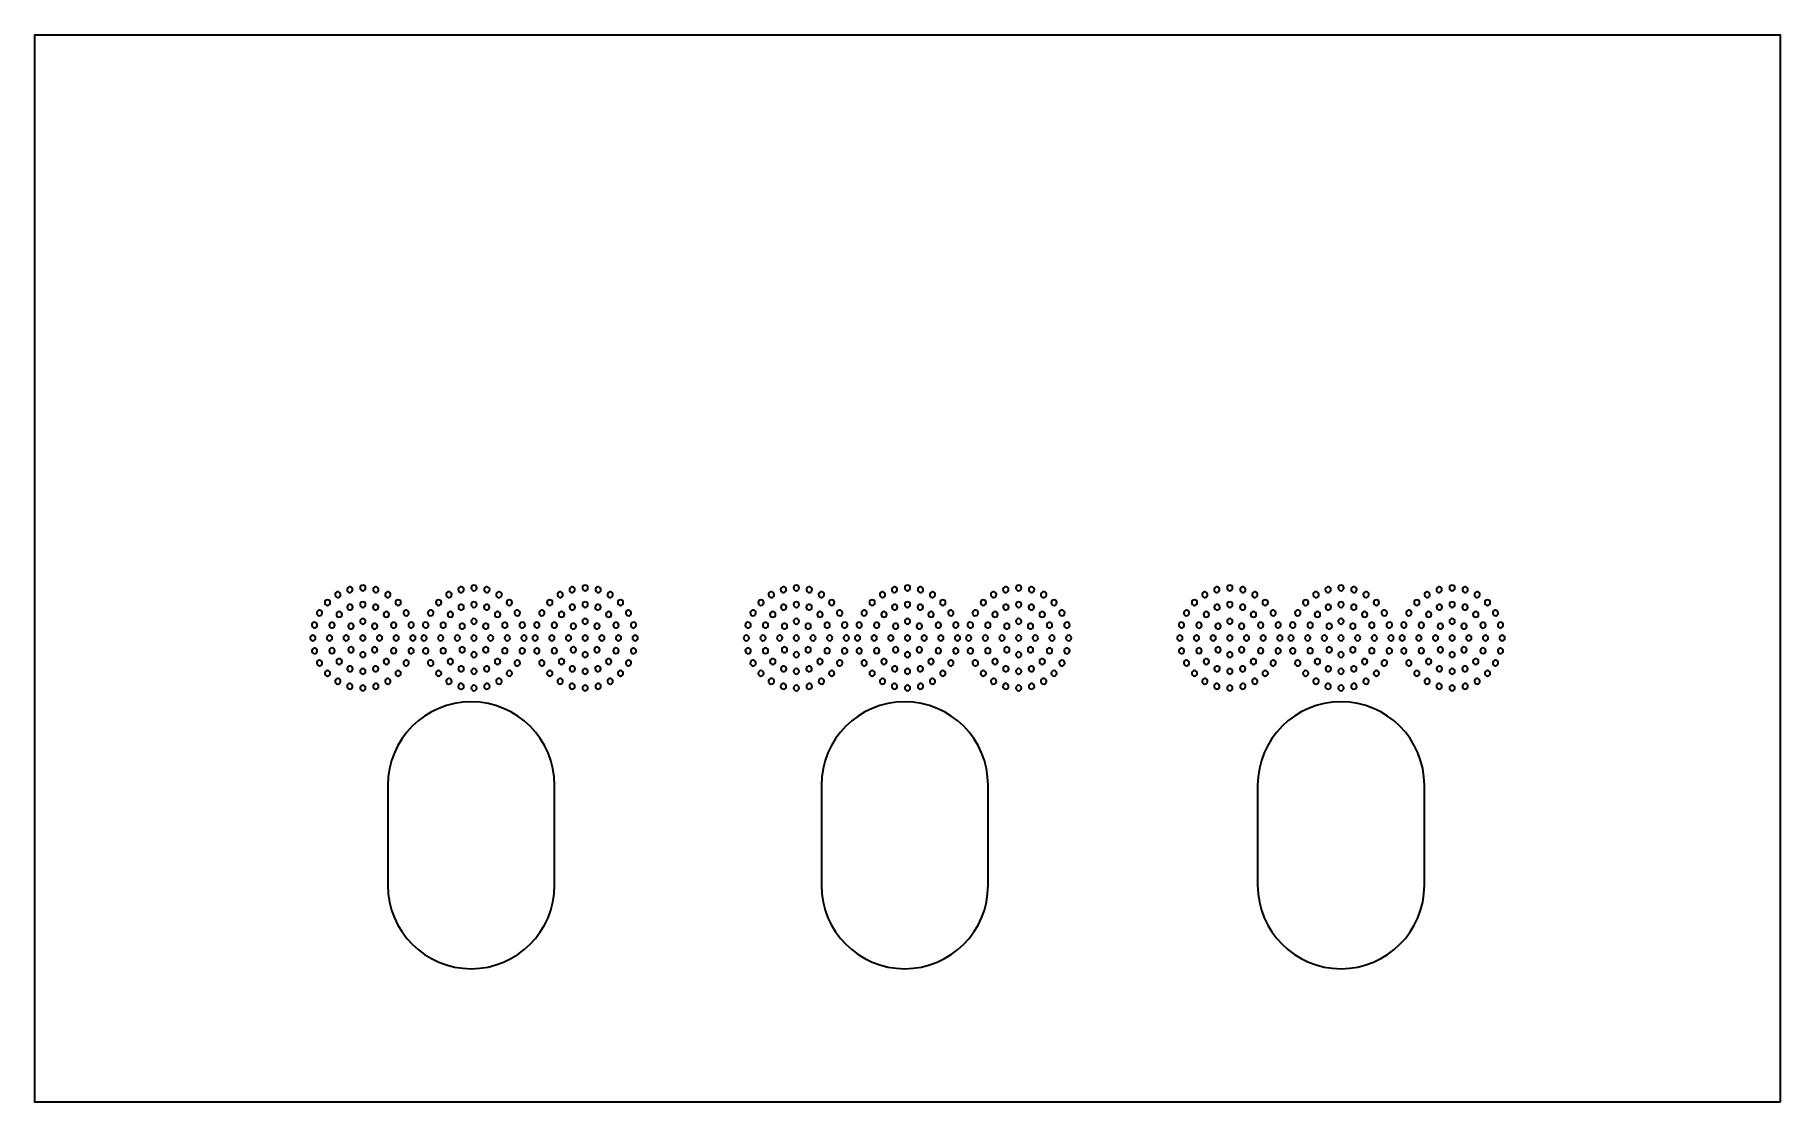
# Model space of a CAD drawing. Header units: inches. Extents: x -0.2 to 78.2, y 0 to 48.
import ezdxf

# ---------------------------------------------------------------- set-up
doc = ezdxf.new("R2010")
doc.units = ezdxf.units.IN
doc.header["$MEASUREMENT"] = 0
doc.layers.add('Layer 1', color=7, linetype='Continuous')

# ---------------------------------------------------------------- blocks, each defined once
blk = doc.blocks.new('block 2')
at = {"layer": 'Layer 1', "color": 250, "lineweight": 35}
for points, knots in [([(13.312, 22.932), (13.372, 22.966), (13.449, 22.946), (13.483, 22.886), (13.518, 22.826), (13.497, 22.75), (13.437, 22.715), (13.378, 22.681), (13.301, 22.701), (13.267, 22.761), (13.232, 22.821), (13.253, 22.897), (13.312, 22.932)], [0, 0, 0, 0, 1, 1, 1, 2, 2, 2, 3, 3, 3, 4, 4, 4, 4]), ([(13.885, 23.169), (13.952, 23.187), (14.02, 23.147), (14.038, 23.081), (14.056, 23.014), (14.017, 22.945), (13.95, 22.928), (13.883, 22.91), (13.815, 22.949), (13.797, 23.016), (13.779, 23.083), (13.819, 23.151), (13.885, 23.169)], [0, 0, 0, 0, 1, 1, 1, 2, 2, 2, 3, 3, 3, 4, 4, 4, 4]), ([(14.5, 23.25), (14.569, 23.25), (14.625, 23.194), (14.625, 23.125), (14.625, 23.056), (14.569, 23), (14.5, 23), (14.431, 23), (14.375, 23.056), (14.375, 23.125), (14.375, 23.194), (14.431, 23.25), (14.5, 23.25)], [0, 0, 0, 0, 1, 1, 1, 2, 2, 2, 3, 3, 3, 4, 4, 4, 4]), ([(15.115, 23.169), (15.181, 23.151), (15.221, 23.083), (15.203, 23.016), (15.185, 22.949), (15.117, 22.91), (15.05, 22.928), (14.983, 22.945), (14.944, 23.014), (14.962, 23.081), (14.979, 23.147), (15.048, 23.187), (15.115, 23.169)], [0, 0, 0, 0, 1, 1, 1, 2, 2, 2, 3, 3, 3, 4, 4, 4, 4]), ([(15.687, 22.932), (15.747, 22.897), (15.768, 22.821), (15.733, 22.761), (15.699, 22.701), (15.622, 22.681), (15.562, 22.715), (15.503, 22.75), (15.482, 22.826), (15.517, 22.886), (15.551, 22.946), (15.628, 22.966), (15.687, 22.932)], [0, 0, 0, 0, 1, 1, 1, 2, 2, 2, 3, 3, 3, 4, 4, 4, 4]), ([(18.312, 22.932), (18.372, 22.966), (18.449, 22.946), (18.483, 22.886), (18.518, 22.826), (18.497, 22.75), (18.437, 22.715), (18.378, 22.681), (18.301, 22.701), (18.267, 22.761), (18.232, 22.821), (18.253, 22.897), (18.312, 22.932)], [0, 0, 0, 0, 1, 1, 1, 2, 2, 2, 3, 3, 3, 4, 4, 4, 4]), ([(18.885, 23.169), (18.952, 23.187), (19.02, 23.147), (19.038, 23.081), (19.056, 23.014), (19.017, 22.945), (18.95, 22.928), (18.883, 22.91), (18.815, 22.949), (18.797, 23.016), (18.779, 23.083), (18.819, 23.151), (18.885, 23.169)], [0, 0, 0, 0, 1, 1, 1, 2, 2, 2, 3, 3, 3, 4, 4, 4, 4]), ([(19.5, 23.25), (19.569, 23.25), (19.625, 23.194), (19.625, 23.125), (19.625, 23.056), (19.569, 23), (19.5, 23), (19.431, 23), (19.375, 23.056), (19.375, 23.125), (19.375, 23.194), (19.431, 23.25), (19.5, 23.25)], [0, 0, 0, 0, 1, 1, 1, 2, 2, 2, 3, 3, 3, 4, 4, 4, 4]), ([(20.115, 23.169), (20.181, 23.151), (20.221, 23.083), (20.203, 23.016), (20.185, 22.949), (20.117, 22.91), (20.05, 22.928), (19.983, 22.945), (19.944, 23.014), (19.962, 23.081), (19.979, 23.147), (20.048, 23.187), (20.115, 23.169)], [0, 0, 0, 0, 1, 1, 1, 2, 2, 2, 3, 3, 3, 4, 4, 4, 4]), ([(20.687, 22.932), (20.747, 22.897), (20.768, 22.821), (20.733, 22.761), (20.699, 22.701), (20.622, 22.681), (20.562, 22.715), (20.503, 22.75), (20.482, 22.826), (20.517, 22.886), (20.551, 22.946), (20.628, 22.966), (20.687, 22.932)], [0, 0, 0, 0, 1, 1, 1, 2, 2, 2, 3, 3, 3, 4, 4, 4, 4]), ([(23.312, 22.932), (23.372, 22.966), (23.449, 22.946), (23.483, 22.886), (23.518, 22.826), (23.497, 22.75), (23.437, 22.715), (23.378, 22.681), (23.301, 22.701), (23.267, 22.761), (23.232, 22.821), (23.253, 22.897), (23.312, 22.932)], [0, 0, 0, 0, 1, 1, 1, 2, 2, 2, 3, 3, 3, 4, 4, 4, 4]), ([(23.885, 23.169), (23.952, 23.187), (24.02, 23.147), (24.038, 23.081), (24.056, 23.014), (24.017, 22.945), (23.95, 22.928), (23.883, 22.91), (23.815, 22.949), (23.797, 23.016), (23.779, 23.083), (23.819, 23.151), (23.885, 23.169)], [0, 0, 0, 0, 1, 1, 1, 2, 2, 2, 3, 3, 3, 4, 4, 4, 4]), ([(24.5, 23.25), (24.569, 23.25), (24.625, 23.194), (24.625, 23.125), (24.625, 23.056), (24.569, 23), (24.5, 23), (24.431, 23), (24.375, 23.056), (24.375, 23.125), (24.375, 23.194), (24.431, 23.25), (24.5, 23.25)], [0, 0, 0, 0, 1, 1, 1, 2, 2, 2, 3, 3, 3, 4, 4, 4, 4]), ([(25.115, 23.169), (25.181, 23.151), (25.221, 23.083), (25.203, 23.016), (25.185, 22.949), (25.117, 22.91), (25.05, 22.928), (24.983, 22.945), (24.944, 23.014), (24.962, 23.081), (24.979, 23.147), (25.048, 23.187), (25.115, 23.169)], [0, 0, 0, 0, 1, 1, 1, 2, 2, 2, 3, 3, 3, 4, 4, 4, 4]), ([(25.687, 22.932), (25.747, 22.897), (25.768, 22.821), (25.733, 22.761), (25.699, 22.701), (25.622, 22.681), (25.562, 22.715), (25.503, 22.75), (25.482, 22.826), (25.517, 22.886), (25.551, 22.946), (25.628, 22.966), (25.687, 22.932)], [0, 0, 0, 0, 1, 1, 1, 2, 2, 2, 3, 3, 3, 4, 4, 4, 4]), ([(12.443, 22.062), (12.478, 22.122), (12.554, 22.143), (12.614, 22.108), (12.674, 22.074), (12.694, 21.997), (12.66, 21.937), (12.625, 21.878), (12.549, 21.857), (12.489, 21.892), (12.429, 21.926), (12.409, 22.003), (12.443, 22.062)], [0, 0, 0, 0, 1, 1, 1, 2, 2, 2, 3, 3, 3, 4, 4, 4, 4]), ([(12.821, 22.554), (12.869, 22.603), (12.949, 22.603), (12.997, 22.554), (13.046, 22.506), (13.046, 22.426), (12.997, 22.378), (12.949, 22.329), (12.869, 22.329), (12.821, 22.378), (12.772, 22.426), (12.772, 22.506), (12.821, 22.554)], [0, 0, 0, 0, 1, 1, 1, 2, 2, 2, 3, 3, 3, 4, 4, 4, 4]), ([(13.351, 22.024), (13.4, 22.073), (13.479, 22.073), (13.528, 22.024), (13.577, 21.975), (13.577, 21.896), (13.528, 21.847), (13.479, 21.798), (13.4, 21.798), (13.351, 21.847), (13.302, 21.896), (13.302, 21.975), (13.351, 22.024)], [0, 0, 0, 0, 1, 1, 1, 2, 2, 2, 3, 3, 3, 4, 4, 4, 4]), ([(13.878, 22.376), (13.942, 22.403), (14.015, 22.372), (14.041, 22.309), (14.068, 22.245), (14.038, 22.172), (13.974, 22.145), (13.91, 22.119), (13.837, 22.149), (13.811, 22.213), (13.784, 22.277), (13.814, 22.35), (13.878, 22.376)], [0, 0, 0, 0, 1, 1, 1, 2, 2, 2, 3, 3, 3, 4, 4, 4, 4]), ([(14.5, 22.5), (14.569, 22.5), (14.625, 22.444), (14.625, 22.375), (14.625, 22.306), (14.569, 22.25), (14.5, 22.25), (14.431, 22.25), (14.375, 22.306), (14.375, 22.375), (14.375, 22.444), (14.431, 22.5), (14.5, 22.5)], [0, 0, 0, 0, 1, 1, 1, 2, 2, 2, 3, 3, 3, 4, 4, 4, 4]), ([(15.122, 22.376), (15.186, 22.35), (15.216, 22.277), (15.19, 22.213), (15.163, 22.149), (15.09, 22.119), (15.026, 22.145), (14.962, 22.172), (14.932, 22.245), (14.959, 22.309), (14.985, 22.372), (15.058, 22.403), (15.122, 22.376)], [0, 0, 0, 0, 1, 1, 1, 2, 2, 2, 3, 3, 3, 4, 4, 4, 4]), ([(15.649, 22.024), (15.698, 21.975), (15.698, 21.896), (15.649, 21.847), (15.6, 21.798), (15.521, 21.798), (15.472, 21.847), (15.423, 21.896), (15.423, 21.975), (15.472, 22.024), (15.521, 22.073), (15.6, 22.073), (15.649, 22.024)], [0, 0, 0, 0, 1, 1, 1, 2, 2, 2, 3, 3, 3, 4, 4, 4, 4]), ([(16.179, 22.554), (16.228, 22.506), (16.228, 22.426), (16.179, 22.378), (16.131, 22.329), (16.051, 22.329), (16.003, 22.378), (15.954, 22.426), (15.954, 22.506), (16.003, 22.554), (16.051, 22.603), (16.131, 22.603), (16.179, 22.554)], [0, 0, 0, 0, 1, 1, 1, 2, 2, 2, 3, 3, 3, 4, 4, 4, 4]), ([(16.557, 22.063), (16.591, 22.003), (16.571, 21.926), (16.511, 21.892), (16.451, 21.857), (16.375, 21.878), (16.34, 21.938), (16.306, 21.997), (16.326, 22.074), (16.386, 22.108), (16.446, 22.143), (16.522, 22.122), (16.557, 22.063)], [0, 0, 0, 0, 1, 1, 1, 2, 2, 2, 3, 3, 3, 4, 4, 4, 4]), ([(17.443, 22.062), (17.478, 22.122), (17.554, 22.143), (17.614, 22.108), (17.674, 22.074), (17.694, 21.997), (17.66, 21.937), (17.625, 21.878), (17.549, 21.857), (17.489, 21.892), (17.429, 21.926), (17.409, 22.003), (17.443, 22.062)], [0, 0, 0, 0, 1, 1, 1, 2, 2, 2, 3, 3, 3, 4, 4, 4, 4]), ([(17.821, 22.554), (17.869, 22.603), (17.949, 22.603), (17.997, 22.554), (18.046, 22.506), (18.046, 22.426), (17.997, 22.378), (17.949, 22.329), (17.869, 22.329), (17.821, 22.378), (17.772, 22.426), (17.772, 22.506), (17.821, 22.554)], [0, 0, 0, 0, 1, 1, 1, 2, 2, 2, 3, 3, 3, 4, 4, 4, 4]), ([(18.351, 22.024), (18.4, 22.073), (18.479, 22.073), (18.528, 22.024), (18.577, 21.975), (18.577, 21.896), (18.528, 21.847), (18.479, 21.798), (18.4, 21.798), (18.351, 21.847), (18.302, 21.896), (18.302, 21.975), (18.351, 22.024)], [0, 0, 0, 0, 1, 1, 1, 2, 2, 2, 3, 3, 3, 4, 4, 4, 4]), ([(18.878, 22.376), (18.942, 22.403), (19.015, 22.372), (19.041, 22.309), (19.068, 22.245), (19.038, 22.172), (18.974, 22.145), (18.91, 22.119), (18.837, 22.149), (18.811, 22.213), (18.784, 22.277), (18.814, 22.35), (18.878, 22.376)], [0, 0, 0, 0, 1, 1, 1, 2, 2, 2, 3, 3, 3, 4, 4, 4, 4]), ([(19.5, 22.5), (19.569, 22.5), (19.625, 22.444), (19.625, 22.375), (19.625, 22.306), (19.569, 22.25), (19.5, 22.25), (19.431, 22.25), (19.375, 22.306), (19.375, 22.375), (19.375, 22.444), (19.431, 22.5), (19.5, 22.5)], [0, 0, 0, 0, 1, 1, 1, 2, 2, 2, 3, 3, 3, 4, 4, 4, 4]), ([(20.122, 22.376), (20.186, 22.35), (20.216, 22.277), (20.19, 22.213), (20.163, 22.149), (20.09, 22.119), (20.026, 22.145), (19.962, 22.172), (19.932, 22.245), (19.959, 22.309), (19.985, 22.372), (20.058, 22.403), (20.122, 22.376)], [0, 0, 0, 0, 1, 1, 1, 2, 2, 2, 3, 3, 3, 4, 4, 4, 4]), ([(20.649, 22.024), (20.698, 21.975), (20.698, 21.896), (20.649, 21.847), (20.6, 21.798), (20.521, 21.798), (20.472, 21.847), (20.423, 21.896), (20.423, 21.975), (20.472, 22.024), (20.521, 22.073), (20.6, 22.073), (20.649, 22.024)], [0, 0, 0, 0, 1, 1, 1, 2, 2, 2, 3, 3, 3, 4, 4, 4, 4]), ([(21.179, 22.554), (21.228, 22.506), (21.228, 22.426), (21.179, 22.378), (21.131, 22.329), (21.051, 22.329), (21.003, 22.378), (20.954, 22.426), (20.954, 22.506), (21.003, 22.554), (21.051, 22.603), (21.131, 22.603), (21.179, 22.554)], [0, 0, 0, 0, 1, 1, 1, 2, 2, 2, 3, 3, 3, 4, 4, 4, 4]), ([(21.557, 22.063), (21.591, 22.003), (21.571, 21.926), (21.511, 21.892), (21.451, 21.857), (21.375, 21.878), (21.34, 21.938), (21.306, 21.997), (21.326, 22.074), (21.386, 22.108), (21.446, 22.143), (21.522, 22.122), (21.557, 22.063)], [0, 0, 0, 0, 1, 1, 1, 2, 2, 2, 3, 3, 3, 4, 4, 4, 4]), ([(22.443, 22.062), (22.478, 22.122), (22.554, 22.143), (22.614, 22.108), (22.674, 22.074), (22.694, 21.997), (22.66, 21.937), (22.625, 21.878), (22.549, 21.857), (22.489, 21.892), (22.429, 21.926), (22.409, 22.003), (22.443, 22.062)], [0, 0, 0, 0, 1, 1, 1, 2, 2, 2, 3, 3, 3, 4, 4, 4, 4]), ([(22.821, 22.554), (22.869, 22.603), (22.949, 22.603), (22.997, 22.554), (23.046, 22.506), (23.046, 22.426), (22.997, 22.378), (22.949, 22.329), (22.869, 22.329), (22.821, 22.378), (22.772, 22.426), (22.772, 22.506), (22.821, 22.554)], [0, 0, 0, 0, 1, 1, 1, 2, 2, 2, 3, 3, 3, 4, 4, 4, 4]), ([(23.351, 22.024), (23.4, 22.073), (23.479, 22.073), (23.528, 22.024), (23.577, 21.975), (23.577, 21.896), (23.528, 21.847), (23.479, 21.798), (23.4, 21.798), (23.351, 21.847), (23.302, 21.896), (23.302, 21.975), (23.351, 22.024)], [0, 0, 0, 0, 1, 1, 1, 2, 2, 2, 3, 3, 3, 4, 4, 4, 4]), ([(23.878, 22.376), (23.942, 22.403), (24.015, 22.372), (24.041, 22.309), (24.068, 22.245), (24.038, 22.172), (23.974, 22.145), (23.91, 22.119), (23.837, 22.149), (23.811, 22.213), (23.784, 22.277), (23.814, 22.35), (23.878, 22.376)], [0, 0, 0, 0, 1, 1, 1, 2, 2, 2, 3, 3, 3, 4, 4, 4, 4]), ([(24.5, 22.5), (24.569, 22.5), (24.625, 22.444), (24.625, 22.375), (24.625, 22.306), (24.569, 22.25), (24.5, 22.25), (24.431, 22.25), (24.375, 22.306), (24.375, 22.375), (24.375, 22.444), (24.431, 22.5), (24.5, 22.5)], [0, 0, 0, 0, 1, 1, 1, 2, 2, 2, 3, 3, 3, 4, 4, 4, 4]), ([(25.122, 22.376), (25.186, 22.35), (25.216, 22.277), (25.19, 22.213), (25.163, 22.149), (25.09, 22.119), (25.026, 22.145), (24.962, 22.172), (24.932, 22.245), (24.959, 22.309), (24.985, 22.372), (25.058, 22.403), (25.122, 22.376)], [0, 0, 0, 0, 1, 1, 1, 2, 2, 2, 3, 3, 3, 4, 4, 4, 4]), ([(25.649, 22.024), (25.698, 21.975), (25.698, 21.896), (25.649, 21.847), (25.6, 21.798), (25.521, 21.798), (25.472, 21.847), (25.423, 21.896), (25.423, 21.975), (25.472, 22.024), (25.521, 22.073), (25.6, 22.073), (25.649, 22.024)], [0, 0, 0, 0, 1, 1, 1, 2, 2, 2, 3, 3, 3, 4, 4, 4, 4]), ([(26.179, 22.554), (26.228, 22.506), (26.228, 22.426), (26.179, 22.378), (26.131, 22.329), (26.051, 22.329), (26.003, 22.378), (25.954, 22.426), (25.954, 22.506), (26.003, 22.554), (26.051, 22.603), (26.131, 22.603), (26.179, 22.554)], [0, 0, 0, 0, 1, 1, 1, 2, 2, 2, 3, 3, 3, 4, 4, 4, 4]), ([(26.557, 22.063), (26.591, 22.003), (26.571, 21.926), (26.511, 21.892), (26.451, 21.857), (26.375, 21.878), (26.34, 21.938), (26.306, 21.997), (26.326, 22.074), (26.386, 22.108), (26.446, 22.143), (26.522, 22.122), (26.557, 22.063)], [0, 0, 0, 0, 1, 1, 1, 2, 2, 2, 3, 3, 3, 4, 4, 4, 4]), ([(12.206, 21.49), (12.224, 21.556), (12.292, 21.596), (12.359, 21.578), (12.426, 21.56), (12.465, 21.492), (12.447, 21.425), (12.43, 21.358), (12.361, 21.319), (12.294, 21.337), (12.228, 21.354), (12.188, 21.423), (12.206, 21.49)], [0, 0, 0, 0, 1, 1, 1, 2, 2, 2, 3, 3, 3, 4, 4, 4, 4]), ([(12.999, 21.497), (13.025, 21.561), (13.098, 21.591), (13.162, 21.564), (13.226, 21.538), (13.256, 21.465), (13.23, 21.401), (13.203, 21.337), (13.13, 21.307), (13.066, 21.334), (13.003, 21.36), (12.972, 21.433), (12.999, 21.497)], [0, 0, 0, 0, 1, 1, 1, 2, 2, 2, 3, 3, 3, 4, 4, 4, 4]), ([(13.881, 21.494), (13.93, 21.543), (14.009, 21.543), (14.058, 21.494), (14.107, 21.445), (14.107, 21.366), (14.058, 21.317), (14.009, 21.268), (13.93, 21.268), (13.881, 21.317), (13.832, 21.366), (13.832, 21.445), (13.881, 21.494)], [0, 0, 0, 0, 1, 1, 1, 2, 2, 2, 3, 3, 3, 4, 4, 4, 4]), ([(14.5, 21.75), (14.569, 21.75), (14.625, 21.694), (14.625, 21.625), (14.625, 21.556), (14.569, 21.5), (14.5, 21.5), (14.431, 21.5), (14.375, 21.556), (14.375, 21.625), (14.375, 21.694), (14.431, 21.75), (14.5, 21.75)], [0, 0, 0, 0, 1, 1, 1, 2, 2, 2, 3, 3, 3, 4, 4, 4, 4]), ([(15.119, 21.494), (15.168, 21.445), (15.168, 21.366), (15.119, 21.317), (15.07, 21.268), (14.991, 21.268), (14.942, 21.317), (14.893, 21.366), (14.893, 21.445), (14.942, 21.494), (14.991, 21.543), (15.07, 21.543), (15.119, 21.494)], [0, 0, 0, 0, 1, 1, 1, 2, 2, 2, 3, 3, 3, 4, 4, 4, 4]), ([(16.001, 21.497), (16.028, 21.433), (15.997, 21.36), (15.934, 21.334), (15.87, 21.307), (15.797, 21.337), (15.77, 21.401), (15.744, 21.465), (15.774, 21.538), (15.838, 21.564), (15.902, 21.591), (15.975, 21.561), (16.001, 21.497)], [0, 0, 0, 0, 1, 1, 1, 2, 2, 2, 3, 3, 3, 4, 4, 4, 4]), ([(16.794, 21.49), (16.812, 21.423), (16.772, 21.354), (16.706, 21.337), (16.639, 21.319), (16.57, 21.358), (16.553, 21.425), (16.535, 21.492), (16.574, 21.56), (16.641, 21.578), (16.708, 21.596), (16.776, 21.556), (16.794, 21.49)], [0, 0, 0, 0, 1, 1, 1, 2, 2, 2, 3, 3, 3, 4, 4, 4, 4]), ([(17.206, 21.49), (17.224, 21.556), (17.292, 21.596), (17.359, 21.578), (17.426, 21.56), (17.465, 21.492), (17.447, 21.425), (17.43, 21.358), (17.361, 21.319), (17.294, 21.337), (17.228, 21.354), (17.188, 21.423), (17.206, 21.49)], [0, 0, 0, 0, 1, 1, 1, 2, 2, 2, 3, 3, 3, 4, 4, 4, 4]), ([(17.999, 21.497), (18.025, 21.561), (18.098, 21.591), (18.162, 21.564), (18.226, 21.538), (18.256, 21.465), (18.23, 21.401), (18.203, 21.337), (18.13, 21.307), (18.066, 21.334), (18.003, 21.36), (17.972, 21.433), (17.999, 21.497)], [0, 0, 0, 0, 1, 1, 1, 2, 2, 2, 3, 3, 3, 4, 4, 4, 4]), ([(18.881, 21.494), (18.93, 21.543), (19.009, 21.543), (19.058, 21.494), (19.107, 21.445), (19.107, 21.366), (19.058, 21.317), (19.009, 21.268), (18.93, 21.268), (18.881, 21.317), (18.832, 21.366), (18.832, 21.445), (18.881, 21.494)], [0, 0, 0, 0, 1, 1, 1, 2, 2, 2, 3, 3, 3, 4, 4, 4, 4]), ([(19.5, 21.75), (19.569, 21.75), (19.625, 21.694), (19.625, 21.625), (19.625, 21.556), (19.569, 21.5), (19.5, 21.5), (19.431, 21.5), (19.375, 21.556), (19.375, 21.625), (19.375, 21.694), (19.431, 21.75), (19.5, 21.75)], [0, 0, 0, 0, 1, 1, 1, 2, 2, 2, 3, 3, 3, 4, 4, 4, 4]), ([(20.119, 21.494), (20.168, 21.445), (20.168, 21.366), (20.119, 21.317), (20.07, 21.268), (19.991, 21.268), (19.942, 21.317), (19.893, 21.366), (19.893, 21.445), (19.942, 21.494), (19.991, 21.543), (20.07, 21.543), (20.119, 21.494)], [0, 0, 0, 0, 1, 1, 1, 2, 2, 2, 3, 3, 3, 4, 4, 4, 4]), ([(21.001, 21.497), (21.028, 21.433), (20.997, 21.36), (20.934, 21.334), (20.87, 21.307), (20.797, 21.337), (20.77, 21.401), (20.744, 21.465), (20.774, 21.538), (20.838, 21.564), (20.902, 21.591), (20.975, 21.561), (21.001, 21.497)], [0, 0, 0, 0, 1, 1, 1, 2, 2, 2, 3, 3, 3, 4, 4, 4, 4]), ([(21.794, 21.49), (21.812, 21.423), (21.772, 21.354), (21.706, 21.337), (21.639, 21.319), (21.57, 21.358), (21.553, 21.425), (21.535, 21.492), (21.574, 21.56), (21.641, 21.578), (21.708, 21.596), (21.776, 21.556), (21.794, 21.49)], [0, 0, 0, 0, 1, 1, 1, 2, 2, 2, 3, 3, 3, 4, 4, 4, 4]), ([(22.206, 21.49), (22.224, 21.556), (22.292, 21.596), (22.359, 21.578), (22.426, 21.56), (22.465, 21.492), (22.447, 21.425), (22.43, 21.358), (22.361, 21.319), (22.294, 21.337), (22.228, 21.354), (22.188, 21.423), (22.206, 21.49)], [0, 0, 0, 0, 1, 1, 1, 2, 2, 2, 3, 3, 3, 4, 4, 4, 4]), ([(22.999, 21.497), (23.025, 21.561), (23.098, 21.591), (23.162, 21.564), (23.226, 21.538), (23.256, 21.465), (23.23, 21.401), (23.203, 21.337), (23.13, 21.307), (23.066, 21.334), (23.003, 21.36), (22.972, 21.433), (22.999, 21.497)], [0, 0, 0, 0, 1, 1, 1, 2, 2, 2, 3, 3, 3, 4, 4, 4, 4]), ([(23.881, 21.494), (23.93, 21.543), (24.009, 21.543), (24.058, 21.494), (24.107, 21.445), (24.107, 21.366), (24.058, 21.317), (24.009, 21.268), (23.93, 21.268), (23.881, 21.317), (23.832, 21.366), (23.832, 21.445), (23.881, 21.494)], [0, 0, 0, 0, 1, 1, 1, 2, 2, 2, 3, 3, 3, 4, 4, 4, 4]), ([(24.5, 21.75), (24.569, 21.75), (24.625, 21.694), (24.625, 21.625), (24.625, 21.556), (24.569, 21.5), (24.5, 21.5), (24.431, 21.5), (24.375, 21.556), (24.375, 21.625), (24.375, 21.694), (24.431, 21.75), (24.5, 21.75)], [0, 0, 0, 0, 1, 1, 1, 2, 2, 2, 3, 3, 3, 4, 4, 4, 4]), ([(25.119, 21.494), (25.168, 21.445), (25.168, 21.366), (25.119, 21.317), (25.07, 21.268), (24.991, 21.268), (24.942, 21.317), (24.893, 21.366), (24.893, 21.445), (24.942, 21.494), (24.991, 21.543), (25.07, 21.543), (25.119, 21.494)], [0, 0, 0, 0, 1, 1, 1, 2, 2, 2, 3, 3, 3, 4, 4, 4, 4]), ([(26.001, 21.497), (26.028, 21.433), (25.997, 21.36), (25.934, 21.334), (25.87, 21.307), (25.797, 21.337), (25.77, 21.401), (25.744, 21.465), (25.774, 21.538), (25.838, 21.564), (25.902, 21.591), (25.975, 21.561), (26.001, 21.497)], [0, 0, 0, 0, 1, 1, 1, 2, 2, 2, 3, 3, 3, 4, 4, 4, 4]), ([(26.794, 21.49), (26.812, 21.423), (26.772, 21.354), (26.706, 21.337), (26.639, 21.319), (26.57, 21.358), (26.553, 21.425), (26.535, 21.492), (26.574, 21.56), (26.641, 21.578), (26.708, 21.596), (26.776, 21.556), (26.794, 21.49)], [0, 0, 0, 0, 1, 1, 1, 2, 2, 2, 3, 3, 3, 4, 4, 4, 4]), ([(12.125, 20.875), (12.125, 20.944), (12.181, 21), (12.25, 21), (12.319, 21), (12.375, 20.944), (12.375, 20.875), (12.375, 20.806), (12.319, 20.75), (12.25, 20.75), (12.181, 20.75), (12.125, 20.806), (12.125, 20.875)], [0, 0, 0, 0, 1, 1, 1, 2, 2, 2, 3, 3, 3, 4, 4, 4, 4]), ([(12.206, 20.26), (12.188, 20.327), (12.228, 20.395), (12.294, 20.413), (12.361, 20.431), (12.43, 20.392), (12.447, 20.325), (12.465, 20.258), (12.426, 20.19), (12.359, 20.172), (12.292, 20.154), (12.224, 20.194), (12.206, 20.26)], [0, 0, 0, 0, 1, 1, 1, 2, 2, 2, 3, 3, 3, 4, 4, 4, 4]), ([(12.875, 20.875), (12.875, 20.944), (12.931, 21), (13, 21), (13.069, 21), (13.125, 20.944), (13.125, 20.875), (13.125, 20.806), (13.069, 20.75), (13, 20.75), (12.931, 20.75), (12.875, 20.806), (12.875, 20.875)], [0, 0, 0, 0, 1, 1, 1, 2, 2, 2, 3, 3, 3, 4, 4, 4, 4]), ([(12.999, 20.253), (12.972, 20.317), (13.003, 20.39), (13.066, 20.416), (13.13, 20.443), (13.203, 20.413), (13.23, 20.349), (13.256, 20.285), (13.226, 20.212), (13.162, 20.186), (13.098, 20.159), (13.025, 20.189), (12.999, 20.253)], [0, 0, 0, 0, 1, 1, 1, 2, 2, 2, 3, 3, 3, 4, 4, 4, 4]), ([(13.625, 20.875), (13.625, 20.944), (13.681, 21), (13.75, 21), (13.819, 21), (13.875, 20.944), (13.875, 20.875), (13.875, 20.806), (13.819, 20.75), (13.75, 20.75), (13.681, 20.75), (13.625, 20.806), (13.625, 20.875)], [0, 0, 0, 0, 1, 1, 1, 2, 2, 2, 3, 3, 3, 4, 4, 4, 4]), ([(13.881, 20.256), (13.832, 20.305), (13.832, 20.384), (13.881, 20.433), (13.93, 20.482), (14.009, 20.482), (14.058, 20.433), (14.107, 20.384), (14.107, 20.305), (14.058, 20.256), (14.009, 20.207), (13.93, 20.207), (13.881, 20.256)], [0, 0, 0, 0, 1, 1, 1, 2, 2, 2, 3, 3, 3, 4, 4, 4, 4]), ([(14.625, 20.875), (14.625, 20.806), (14.569, 20.75), (14.5, 20.75), (14.431, 20.75), (14.375, 20.806), (14.375, 20.875), (14.375, 20.944), (14.431, 21), (14.5, 21), (14.569, 21), (14.625, 20.944), (14.625, 20.875)], [0, 0, 0, 0, 1, 1, 1, 2, 2, 2, 3, 3, 3, 4, 4, 4, 4]), ([(15.119, 20.256), (15.07, 20.207), (14.991, 20.207), (14.942, 20.256), (14.893, 20.305), (14.893, 20.384), (14.942, 20.433), (14.991, 20.482), (15.07, 20.482), (15.119, 20.433), (15.168, 20.384), (15.168, 20.305), (15.119, 20.256)], [0, 0, 0, 0, 1, 1, 1, 2, 2, 2, 3, 3, 3, 4, 4, 4, 4]), ([(15.375, 20.875), (15.375, 20.806), (15.319, 20.75), (15.25, 20.75), (15.181, 20.75), (15.125, 20.806), (15.125, 20.875), (15.125, 20.944), (15.181, 21), (15.25, 21), (15.319, 21), (15.375, 20.944), (15.375, 20.875)], [0, 0, 0, 0, 1, 1, 1, 2, 2, 2, 3, 3, 3, 4, 4, 4, 4]), ([(16.001, 20.253), (15.975, 20.189), (15.902, 20.159), (15.838, 20.185), (15.774, 20.212), (15.744, 20.285), (15.77, 20.349), (15.797, 20.413), (15.87, 20.443), (15.934, 20.416), (15.997, 20.39), (16.028, 20.317), (16.001, 20.253)], [0, 0, 0, 0, 1, 1, 1, 2, 2, 2, 3, 3, 3, 4, 4, 4, 4]), ([(16.125, 20.875), (16.125, 20.806), (16.069, 20.75), (16, 20.75), (15.931, 20.75), (15.875, 20.806), (15.875, 20.875), (15.875, 20.944), (15.931, 21), (16, 21), (16.069, 21), (16.125, 20.944), (16.125, 20.875)], [0, 0, 0, 0, 1, 1, 1, 2, 2, 2, 3, 3, 3, 4, 4, 4, 4]), ([(16.125, 20.875), (16.125, 20.806), (16.069, 20.75), (16, 20.75), (15.931, 20.75), (15.875, 20.806), (15.875, 20.875), (15.875, 20.944), (15.931, 21), (16, 21), (16.069, 21), (16.125, 20.944), (16.125, 20.875)], [0, 0, 0, 0, 1, 1, 1, 2, 2, 2, 3, 3, 3, 4, 4, 4, 4]), ([(16.794, 20.26), (16.776, 20.194), (16.708, 20.154), (16.641, 20.172), (16.574, 20.19), (16.535, 20.258), (16.553, 20.325), (16.57, 20.392), (16.639, 20.431), (16.706, 20.413), (16.772, 20.396), (16.812, 20.327), (16.794, 20.26)], [0, 0, 0, 0, 1, 1, 1, 2, 2, 2, 3, 3, 3, 4, 4, 4, 4]), ([(16.875, 20.875), (16.875, 20.806), (16.819, 20.75), (16.75, 20.75), (16.681, 20.75), (16.625, 20.806), (16.625, 20.875), (16.625, 20.944), (16.681, 21), (16.75, 21), (16.819, 21), (16.875, 20.944), (16.875, 20.875)], [0, 0, 0, 0, 1, 1, 1, 2, 2, 2, 3, 3, 3, 4, 4, 4, 4]), ([(17.125, 20.875), (17.125, 20.944), (17.181, 21), (17.25, 21), (17.319, 21), (17.375, 20.944), (17.375, 20.875), (17.375, 20.806), (17.319, 20.75), (17.25, 20.75), (17.181, 20.75), (17.125, 20.806), (17.125, 20.875)], [0, 0, 0, 0, 1, 1, 1, 2, 2, 2, 3, 3, 3, 4, 4, 4, 4]), ([(17.206, 20.26), (17.188, 20.327), (17.228, 20.395), (17.294, 20.413), (17.361, 20.431), (17.43, 20.392), (17.447, 20.325), (17.465, 20.258), (17.426, 20.19), (17.359, 20.172), (17.292, 20.154), (17.224, 20.194), (17.206, 20.26)], [0, 0, 0, 0, 1, 1, 1, 2, 2, 2, 3, 3, 3, 4, 4, 4, 4]), ([(17.875, 20.875), (17.875, 20.944), (17.931, 21), (18, 21), (18.069, 21), (18.125, 20.944), (18.125, 20.875), (18.125, 20.806), (18.069, 20.75), (18, 20.75), (17.931, 20.75), (17.875, 20.806), (17.875, 20.875)], [0, 0, 0, 0, 1, 1, 1, 2, 2, 2, 3, 3, 3, 4, 4, 4, 4]), ([(17.999, 20.253), (17.972, 20.317), (18.003, 20.39), (18.066, 20.416), (18.13, 20.443), (18.203, 20.413), (18.23, 20.349), (18.256, 20.285), (18.226, 20.212), (18.162, 20.186), (18.098, 20.159), (18.025, 20.189), (17.999, 20.253)], [0, 0, 0, 0, 1, 1, 1, 2, 2, 2, 3, 3, 3, 4, 4, 4, 4]), ([(18.625, 20.875), (18.625, 20.944), (18.681, 21), (18.75, 21), (18.819, 21), (18.875, 20.944), (18.875, 20.875), (18.875, 20.806), (18.819, 20.75), (18.75, 20.75), (18.681, 20.75), (18.625, 20.806), (18.625, 20.875)], [0, 0, 0, 0, 1, 1, 1, 2, 2, 2, 3, 3, 3, 4, 4, 4, 4]), ([(18.881, 20.256), (18.832, 20.305), (18.832, 20.384), (18.881, 20.433), (18.93, 20.482), (19.009, 20.482), (19.058, 20.433), (19.107, 20.384), (19.107, 20.305), (19.058, 20.256), (19.009, 20.207), (18.93, 20.207), (18.881, 20.256)], [0, 0, 0, 0, 1, 1, 1, 2, 2, 2, 3, 3, 3, 4, 4, 4, 4]), ([(19.625, 20.875), (19.625, 20.806), (19.569, 20.75), (19.5, 20.75), (19.431, 20.75), (19.375, 20.806), (19.375, 20.875), (19.375, 20.944), (19.431, 21), (19.5, 21), (19.569, 21), (19.625, 20.944), (19.625, 20.875)], [0, 0, 0, 0, 1, 1, 1, 2, 2, 2, 3, 3, 3, 4, 4, 4, 4]), ([(20.119, 20.256), (20.07, 20.207), (19.991, 20.207), (19.942, 20.256), (19.893, 20.305), (19.893, 20.384), (19.942, 20.433), (19.991, 20.482), (20.07, 20.482), (20.119, 20.433), (20.168, 20.384), (20.168, 20.305), (20.119, 20.256)], [0, 0, 0, 0, 1, 1, 1, 2, 2, 2, 3, 3, 3, 4, 4, 4, 4]), ([(20.375, 20.875), (20.375, 20.806), (20.319, 20.75), (20.25, 20.75), (20.181, 20.75), (20.125, 20.806), (20.125, 20.875), (20.125, 20.944), (20.181, 21), (20.25, 21), (20.319, 21), (20.375, 20.944), (20.375, 20.875)], [0, 0, 0, 0, 1, 1, 1, 2, 2, 2, 3, 3, 3, 4, 4, 4, 4]), ([(21.001, 20.253), (20.975, 20.189), (20.902, 20.159), (20.838, 20.185), (20.774, 20.212), (20.744, 20.285), (20.77, 20.349), (20.797, 20.413), (20.87, 20.443), (20.934, 20.416), (20.997, 20.39), (21.028, 20.317), (21.001, 20.253)], [0, 0, 0, 0, 1, 1, 1, 2, 2, 2, 3, 3, 3, 4, 4, 4, 4]), ([(21.125, 20.875), (21.125, 20.806), (21.069, 20.75), (21, 20.75), (20.931, 20.75), (20.875, 20.806), (20.875, 20.875), (20.875, 20.944), (20.931, 21), (21, 21), (21.069, 21), (21.125, 20.944), (21.125, 20.875)], [0, 0, 0, 0, 1, 1, 1, 2, 2, 2, 3, 3, 3, 4, 4, 4, 4]), ([(21.125, 20.875), (21.125, 20.806), (21.069, 20.75), (21, 20.75), (20.931, 20.75), (20.875, 20.806), (20.875, 20.875), (20.875, 20.944), (20.931, 21), (21, 21), (21.069, 21), (21.125, 20.944), (21.125, 20.875)], [0, 0, 0, 0, 1, 1, 1, 2, 2, 2, 3, 3, 3, 4, 4, 4, 4]), ([(21.794, 20.26), (21.776, 20.194), (21.708, 20.154), (21.641, 20.172), (21.574, 20.19), (21.535, 20.258), (21.553, 20.325), (21.57, 20.392), (21.639, 20.431), (21.706, 20.413), (21.772, 20.396), (21.812, 20.327), (21.794, 20.26)], [0, 0, 0, 0, 1, 1, 1, 2, 2, 2, 3, 3, 3, 4, 4, 4, 4]), ([(21.875, 20.875), (21.875, 20.806), (21.819, 20.75), (21.75, 20.75), (21.681, 20.75), (21.625, 20.806), (21.625, 20.875), (21.625, 20.944), (21.681, 21), (21.75, 21), (21.819, 21), (21.875, 20.944), (21.875, 20.875)], [0, 0, 0, 0, 1, 1, 1, 2, 2, 2, 3, 3, 3, 4, 4, 4, 4]), ([(22.125, 20.875), (22.125, 20.944), (22.181, 21), (22.25, 21), (22.319, 21), (22.375, 20.944), (22.375, 20.875), (22.375, 20.806), (22.319, 20.75), (22.25, 20.75), (22.181, 20.75), (22.125, 20.806), (22.125, 20.875)], [0, 0, 0, 0, 1, 1, 1, 2, 2, 2, 3, 3, 3, 4, 4, 4, 4]), ([(22.206, 20.26), (22.188, 20.327), (22.228, 20.395), (22.294, 20.413), (22.361, 20.431), (22.43, 20.392), (22.447, 20.325), (22.465, 20.258), (22.426, 20.19), (22.359, 20.172), (22.292, 20.154), (22.224, 20.194), (22.206, 20.26)], [0, 0, 0, 0, 1, 1, 1, 2, 2, 2, 3, 3, 3, 4, 4, 4, 4]), ([(22.875, 20.875), (22.875, 20.944), (22.931, 21), (23, 21), (23.069, 21), (23.125, 20.944), (23.125, 20.875), (23.125, 20.806), (23.069, 20.75), (23, 20.75), (22.931, 20.75), (22.875, 20.806), (22.875, 20.875)], [0, 0, 0, 0, 1, 1, 1, 2, 2, 2, 3, 3, 3, 4, 4, 4, 4]), ([(22.999, 20.253), (22.972, 20.317), (23.003, 20.39), (23.066, 20.416), (23.13, 20.443), (23.203, 20.413), (23.23, 20.349), (23.256, 20.285), (23.226, 20.212), (23.162, 20.186), (23.098, 20.159), (23.025, 20.189), (22.999, 20.253)], [0, 0, 0, 0, 1, 1, 1, 2, 2, 2, 3, 3, 3, 4, 4, 4, 4]), ([(23.625, 20.875), (23.625, 20.944), (23.681, 21), (23.75, 21), (23.819, 21), (23.875, 20.944), (23.875, 20.875), (23.875, 20.806), (23.819, 20.75), (23.75, 20.75), (23.681, 20.75), (23.625, 20.806), (23.625, 20.875)], [0, 0, 0, 0, 1, 1, 1, 2, 2, 2, 3, 3, 3, 4, 4, 4, 4]), ([(23.881, 20.256), (23.832, 20.305), (23.832, 20.384), (23.881, 20.433), (23.93, 20.482), (24.009, 20.482), (24.058, 20.433), (24.107, 20.384), (24.107, 20.305), (24.058, 20.256), (24.009, 20.207), (23.93, 20.207), (23.881, 20.256)], [0, 0, 0, 0, 1, 1, 1, 2, 2, 2, 3, 3, 3, 4, 4, 4, 4]), ([(24.625, 20.875), (24.625, 20.806), (24.569, 20.75), (24.5, 20.75), (24.431, 20.75), (24.375, 20.806), (24.375, 20.875), (24.375, 20.944), (24.431, 21), (24.5, 21), (24.569, 21), (24.625, 20.944), (24.625, 20.875)], [0, 0, 0, 0, 1, 1, 1, 2, 2, 2, 3, 3, 3, 4, 4, 4, 4]), ([(25.119, 20.256), (25.07, 20.207), (24.991, 20.207), (24.942, 20.256), (24.893, 20.305), (24.893, 20.384), (24.942, 20.433), (24.991, 20.482), (25.07, 20.482), (25.119, 20.433), (25.168, 20.384), (25.168, 20.305), (25.119, 20.256)], [0, 0, 0, 0, 1, 1, 1, 2, 2, 2, 3, 3, 3, 4, 4, 4, 4]), ([(25.375, 20.875), (25.375, 20.806), (25.319, 20.75), (25.25, 20.75), (25.181, 20.75), (25.125, 20.806), (25.125, 20.875), (25.125, 20.944), (25.181, 21), (25.25, 21), (25.319, 21), (25.375, 20.944), (25.375, 20.875)], [0, 0, 0, 0, 1, 1, 1, 2, 2, 2, 3, 3, 3, 4, 4, 4, 4]), ([(26.001, 20.253), (25.975, 20.189), (25.902, 20.159), (25.838, 20.185), (25.774, 20.212), (25.744, 20.285), (25.77, 20.349), (25.797, 20.413), (25.87, 20.443), (25.934, 20.416), (25.997, 20.39), (26.028, 20.317), (26.001, 20.253)], [0, 0, 0, 0, 1, 1, 1, 2, 2, 2, 3, 3, 3, 4, 4, 4, 4]), ([(26.125, 20.875), (26.125, 20.806), (26.069, 20.75), (26, 20.75), (25.931, 20.75), (25.875, 20.806), (25.875, 20.875), (25.875, 20.944), (25.931, 21), (26, 21), (26.069, 21), (26.125, 20.944), (26.125, 20.875)], [0, 0, 0, 0, 1, 1, 1, 2, 2, 2, 3, 3, 3, 4, 4, 4, 4]), ([(26.125, 20.875), (26.125, 20.806), (26.069, 20.75), (26, 20.75), (25.931, 20.75), (25.875, 20.806), (25.875, 20.875), (25.875, 20.944), (25.931, 21), (26, 21), (26.069, 21), (26.125, 20.944), (26.125, 20.875)], [0, 0, 0, 0, 1, 1, 1, 2, 2, 2, 3, 3, 3, 4, 4, 4, 4]), ([(26.794, 20.26), (26.776, 20.194), (26.708, 20.154), (26.641, 20.172), (26.574, 20.19), (26.535, 20.258), (26.553, 20.325), (26.57, 20.392), (26.639, 20.431), (26.706, 20.413), (26.772, 20.396), (26.812, 20.327), (26.794, 20.26)], [0, 0, 0, 0, 1, 1, 1, 2, 2, 2, 3, 3, 3, 4, 4, 4, 4]), ([(26.875, 20.875), (26.875, 20.806), (26.819, 20.75), (26.75, 20.75), (26.681, 20.75), (26.625, 20.806), (26.625, 20.875), (26.625, 20.944), (26.681, 21), (26.75, 21), (26.819, 21), (26.875, 20.944), (26.875, 20.875)], [0, 0, 0, 0, 1, 1, 1, 2, 2, 2, 3, 3, 3, 4, 4, 4, 4]), ([(12.443, 19.687), (12.409, 19.747), (12.429, 19.824), (12.489, 19.858), (12.549, 19.893), (12.625, 19.872), (12.66, 19.812), (12.694, 19.753), (12.674, 19.676), (12.614, 19.642), (12.554, 19.607), (12.478, 19.628), (12.443, 19.687)], [0, 0, 0, 0, 1, 1, 1, 2, 2, 2, 3, 3, 3, 4, 4, 4, 4]), ([(13.351, 19.726), (13.302, 19.775), (13.302, 19.854), (13.351, 19.903), (13.4, 19.952), (13.479, 19.952), (13.528, 19.903), (13.577, 19.854), (13.577, 19.775), (13.528, 19.726), (13.479, 19.677), (13.4, 19.677), (13.351, 19.726)], [0, 0, 0, 0, 1, 1, 1, 2, 2, 2, 3, 3, 3, 4, 4, 4, 4]), ([(13.878, 19.374), (13.814, 19.4), (13.784, 19.473), (13.81, 19.537), (13.837, 19.601), (13.91, 19.631), (13.974, 19.605), (14.038, 19.578), (14.068, 19.505), (14.041, 19.441), (14.015, 19.378), (13.942, 19.347), (13.878, 19.374)], [0, 0, 0, 0, 1, 1, 1, 2, 2, 2, 3, 3, 3, 4, 4, 4, 4]), ([(14.5, 20), (14.431, 20), (14.375, 20.056), (14.375, 20.125), (14.375, 20.194), (14.431, 20.25), (14.5, 20.25), (14.569, 20.25), (14.625, 20.194), (14.625, 20.125), (14.625, 20.056), (14.569, 20), (14.5, 20)], [0, 0, 0, 0, 1, 1, 1, 2, 2, 2, 3, 3, 3, 4, 4, 4, 4]), ([(15.122, 19.374), (15.058, 19.347), (14.985, 19.378), (14.959, 19.441), (14.932, 19.505), (14.962, 19.578), (15.026, 19.605), (15.09, 19.631), (15.163, 19.601), (15.189, 19.537), (15.216, 19.473), (15.186, 19.4), (15.122, 19.374)], [0, 0, 0, 0, 1, 1, 1, 2, 2, 2, 3, 3, 3, 4, 4, 4, 4]), ([(15.649, 19.726), (15.6, 19.677), (15.521, 19.677), (15.472, 19.726), (15.423, 19.775), (15.423, 19.854), (15.472, 19.903), (15.521, 19.952), (15.6, 19.952), (15.649, 19.903), (15.698, 19.854), (15.698, 19.775), (15.649, 19.726)], [0, 0, 0, 0, 1, 1, 1, 2, 2, 2, 3, 3, 3, 4, 4, 4, 4]), ([(16.557, 19.688), (16.522, 19.628), (16.446, 19.607), (16.386, 19.642), (16.326, 19.676), (16.306, 19.753), (16.34, 19.813), (16.375, 19.872), (16.451, 19.893), (16.511, 19.858), (16.571, 19.824), (16.591, 19.747), (16.557, 19.688)], [0, 0, 0, 0, 1, 1, 1, 2, 2, 2, 3, 3, 3, 4, 4, 4, 4]), ([(17.443, 19.687), (17.409, 19.747), (17.429, 19.824), (17.489, 19.858), (17.549, 19.893), (17.625, 19.872), (17.66, 19.812), (17.694, 19.753), (17.674, 19.676), (17.614, 19.642), (17.554, 19.607), (17.478, 19.628), (17.443, 19.687)], [0, 0, 0, 0, 1, 1, 1, 2, 2, 2, 3, 3, 3, 4, 4, 4, 4]), ([(18.351, 19.726), (18.302, 19.775), (18.302, 19.854), (18.351, 19.903), (18.4, 19.952), (18.479, 19.952), (18.528, 19.903), (18.577, 19.854), (18.577, 19.775), (18.528, 19.726), (18.479, 19.677), (18.4, 19.677), (18.351, 19.726)], [0, 0, 0, 0, 1, 1, 1, 2, 2, 2, 3, 3, 3, 4, 4, 4, 4]), ([(18.878, 19.374), (18.814, 19.4), (18.784, 19.473), (18.81, 19.537), (18.837, 19.601), (18.91, 19.631), (18.974, 19.605), (19.038, 19.578), (19.068, 19.505), (19.041, 19.441), (19.015, 19.378), (18.942, 19.347), (18.878, 19.374)], [0, 0, 0, 0, 1, 1, 1, 2, 2, 2, 3, 3, 3, 4, 4, 4, 4]), ([(19.5, 20), (19.431, 20), (19.375, 20.056), (19.375, 20.125), (19.375, 20.194), (19.431, 20.25), (19.5, 20.25), (19.569, 20.25), (19.625, 20.194), (19.625, 20.125), (19.625, 20.056), (19.569, 20), (19.5, 20)], [0, 0, 0, 0, 1, 1, 1, 2, 2, 2, 3, 3, 3, 4, 4, 4, 4]), ([(20.122, 19.374), (20.058, 19.347), (19.985, 19.378), (19.959, 19.441), (19.932, 19.505), (19.962, 19.578), (20.026, 19.605), (20.09, 19.631), (20.163, 19.601), (20.189, 19.537), (20.216, 19.473), (20.186, 19.4), (20.122, 19.374)], [0, 0, 0, 0, 1, 1, 1, 2, 2, 2, 3, 3, 3, 4, 4, 4, 4]), ([(20.649, 19.726), (20.6, 19.677), (20.521, 19.677), (20.472, 19.726), (20.423, 19.775), (20.423, 19.854), (20.472, 19.903), (20.521, 19.952), (20.6, 19.952), (20.649, 19.903), (20.698, 19.854), (20.698, 19.775), (20.649, 19.726)], [0, 0, 0, 0, 1, 1, 1, 2, 2, 2, 3, 3, 3, 4, 4, 4, 4]), ([(21.557, 19.688), (21.522, 19.628), (21.446, 19.607), (21.386, 19.642), (21.326, 19.676), (21.306, 19.753), (21.34, 19.813), (21.375, 19.872), (21.451, 19.893), (21.511, 19.858), (21.571, 19.824), (21.591, 19.747), (21.557, 19.688)], [0, 0, 0, 0, 1, 1, 1, 2, 2, 2, 3, 3, 3, 4, 4, 4, 4]), ([(22.443, 19.687), (22.409, 19.747), (22.429, 19.824), (22.489, 19.858), (22.549, 19.893), (22.625, 19.872), (22.66, 19.812), (22.694, 19.753), (22.674, 19.676), (22.614, 19.642), (22.554, 19.607), (22.478, 19.628), (22.443, 19.687)], [0, 0, 0, 0, 1, 1, 1, 2, 2, 2, 3, 3, 3, 4, 4, 4, 4]), ([(23.351, 19.726), (23.302, 19.775), (23.302, 19.854), (23.351, 19.903), (23.4, 19.952), (23.479, 19.952), (23.528, 19.903), (23.577, 19.854), (23.577, 19.775), (23.528, 19.726), (23.479, 19.677), (23.4, 19.677), (23.351, 19.726)], [0, 0, 0, 0, 1, 1, 1, 2, 2, 2, 3, 3, 3, 4, 4, 4, 4]), ([(23.878, 19.374), (23.814, 19.4), (23.784, 19.473), (23.81, 19.537), (23.837, 19.601), (23.91, 19.631), (23.974, 19.605), (24.038, 19.578), (24.068, 19.505), (24.041, 19.441), (24.015, 19.378), (23.942, 19.347), (23.878, 19.374)], [0, 0, 0, 0, 1, 1, 1, 2, 2, 2, 3, 3, 3, 4, 4, 4, 4]), ([(24.5, 20), (24.431, 20), (24.375, 20.056), (24.375, 20.125), (24.375, 20.194), (24.431, 20.25), (24.5, 20.25), (24.569, 20.25), (24.625, 20.194), (24.625, 20.125), (24.625, 20.056), (24.569, 20), (24.5, 20)], [0, 0, 0, 0, 1, 1, 1, 2, 2, 2, 3, 3, 3, 4, 4, 4, 4]), ([(25.122, 19.374), (25.058, 19.347), (24.985, 19.378), (24.959, 19.441), (24.932, 19.505), (24.962, 19.578), (25.026, 19.605), (25.09, 19.631), (25.163, 19.601), (25.189, 19.537), (25.216, 19.473), (25.186, 19.4), (25.122, 19.374)], [0, 0, 0, 0, 1, 1, 1, 2, 2, 2, 3, 3, 3, 4, 4, 4, 4]), ([(25.649, 19.726), (25.6, 19.677), (25.521, 19.677), (25.472, 19.726), (25.423, 19.775), (25.423, 19.854), (25.472, 19.903), (25.521, 19.952), (25.6, 19.952), (25.649, 19.903), (25.698, 19.854), (25.698, 19.775), (25.649, 19.726)], [0, 0, 0, 0, 1, 1, 1, 2, 2, 2, 3, 3, 3, 4, 4, 4, 4]), ([(26.557, 19.688), (26.522, 19.628), (26.446, 19.607), (26.386, 19.642), (26.326, 19.676), (26.306, 19.753), (26.34, 19.813), (26.375, 19.872), (26.451, 19.893), (26.511, 19.858), (26.571, 19.824), (26.591, 19.747), (26.557, 19.688)], [0, 0, 0, 0, 1, 1, 1, 2, 2, 2, 3, 3, 3, 4, 4, 4, 4]), ([(12.821, 19.196), (12.772, 19.244), (12.772, 19.324), (12.821, 19.372), (12.869, 19.421), (12.949, 19.421), (12.997, 19.372), (13.046, 19.324), (13.046, 19.244), (12.997, 19.196), (12.949, 19.147), (12.869, 19.147), (12.821, 19.196)], [0, 0, 0, 0, 1, 1, 1, 2, 2, 2, 3, 3, 3, 4, 4, 4, 4]), ([(13.313, 18.818), (13.253, 18.853), (13.232, 18.929), (13.267, 18.989), (13.301, 19.049), (13.378, 19.069), (13.438, 19.035), (13.497, 19), (13.518, 18.924), (13.483, 18.864), (13.449, 18.804), (13.372, 18.784), (13.313, 18.818)], [0, 0, 0, 0, 1, 1, 1, 2, 2, 2, 3, 3, 3, 4, 4, 4, 4]), ([(13.885, 18.581), (13.819, 18.599), (13.779, 18.667), (13.797, 18.734), (13.815, 18.801), (13.883, 18.84), (13.95, 18.822), (14.017, 18.805), (14.056, 18.736), (14.038, 18.669), (14.021, 18.603), (13.952, 18.563), (13.885, 18.581)], [0, 0, 0, 0, 1, 1, 1, 2, 2, 2, 3, 3, 3, 4, 4, 4, 4]), ([(14.5, 19.25), (14.431, 19.25), (14.375, 19.306), (14.375, 19.375), (14.375, 19.444), (14.431, 19.5), (14.5, 19.5), (14.569, 19.5), (14.625, 19.444), (14.625, 19.375), (14.625, 19.306), (14.569, 19.25), (14.5, 19.25)], [0, 0, 0, 0, 1, 1, 1, 2, 2, 2, 3, 3, 3, 4, 4, 4, 4]), ([(15.115, 18.581), (15.048, 18.563), (14.979, 18.603), (14.962, 18.669), (14.944, 18.736), (14.983, 18.805), (15.05, 18.822), (15.117, 18.84), (15.185, 18.801), (15.203, 18.734), (15.221, 18.667), (15.181, 18.599), (15.115, 18.581)], [0, 0, 0, 0, 1, 1, 1, 2, 2, 2, 3, 3, 3, 4, 4, 4, 4]), ([(15.688, 18.818), (15.628, 18.784), (15.551, 18.804), (15.517, 18.864), (15.482, 18.924), (15.503, 19), (15.563, 19.035), (15.622, 19.069), (15.699, 19.049), (15.733, 18.989), (15.768, 18.929), (15.747, 18.853), (15.688, 18.818)], [0, 0, 0, 0, 1, 1, 1, 2, 2, 2, 3, 3, 3, 4, 4, 4, 4]), ([(16.179, 19.196), (16.131, 19.147), (16.051, 19.147), (16.003, 19.196), (15.954, 19.244), (15.954, 19.324), (16.003, 19.372), (16.051, 19.421), (16.131, 19.421), (16.179, 19.372), (16.228, 19.324), (16.228, 19.244), (16.179, 19.196)], [0, 0, 0, 0, 1, 1, 1, 2, 2, 2, 3, 3, 3, 4, 4, 4, 4]), ([(17.821, 19.196), (17.772, 19.244), (17.772, 19.324), (17.821, 19.372), (17.869, 19.421), (17.949, 19.421), (17.997, 19.372), (18.046, 19.324), (18.046, 19.244), (17.997, 19.196), (17.949, 19.147), (17.869, 19.147), (17.821, 19.196)], [0, 0, 0, 0, 1, 1, 1, 2, 2, 2, 3, 3, 3, 4, 4, 4, 4]), ([(18.313, 18.818), (18.253, 18.853), (18.232, 18.929), (18.267, 18.989), (18.301, 19.049), (18.378, 19.069), (18.438, 19.035), (18.497, 19), (18.518, 18.924), (18.483, 18.864), (18.449, 18.804), (18.372, 18.784), (18.313, 18.818)], [0, 0, 0, 0, 1, 1, 1, 2, 2, 2, 3, 3, 3, 4, 4, 4, 4]), ([(18.885, 18.581), (18.819, 18.599), (18.779, 18.667), (18.797, 18.734), (18.815, 18.801), (18.883, 18.84), (18.95, 18.822), (19.017, 18.805), (19.056, 18.736), (19.038, 18.669), (19.021, 18.603), (18.952, 18.563), (18.885, 18.581)], [0, 0, 0, 0, 1, 1, 1, 2, 2, 2, 3, 3, 3, 4, 4, 4, 4]), ([(19.5, 19.25), (19.431, 19.25), (19.375, 19.306), (19.375, 19.375), (19.375, 19.444), (19.431, 19.5), (19.5, 19.5), (19.569, 19.5), (19.625, 19.444), (19.625, 19.375), (19.625, 19.306), (19.569, 19.25), (19.5, 19.25)], [0, 0, 0, 0, 1, 1, 1, 2, 2, 2, 3, 3, 3, 4, 4, 4, 4]), ([(20.115, 18.581), (20.048, 18.563), (19.979, 18.603), (19.962, 18.669), (19.944, 18.736), (19.983, 18.805), (20.05, 18.822), (20.117, 18.84), (20.185, 18.801), (20.203, 18.734), (20.221, 18.667), (20.181, 18.599), (20.115, 18.581)], [0, 0, 0, 0, 1, 1, 1, 2, 2, 2, 3, 3, 3, 4, 4, 4, 4]), ([(20.688, 18.818), (20.628, 18.784), (20.551, 18.804), (20.517, 18.864), (20.482, 18.924), (20.503, 19), (20.563, 19.035), (20.622, 19.069), (20.699, 19.049), (20.733, 18.989), (20.768, 18.929), (20.747, 18.853), (20.688, 18.818)], [0, 0, 0, 0, 1, 1, 1, 2, 2, 2, 3, 3, 3, 4, 4, 4, 4]), ([(21.179, 19.196), (21.131, 19.147), (21.051, 19.147), (21.003, 19.196), (20.954, 19.244), (20.954, 19.324), (21.003, 19.372), (21.051, 19.421), (21.131, 19.421), (21.179, 19.372), (21.228, 19.324), (21.228, 19.244), (21.179, 19.196)], [0, 0, 0, 0, 1, 1, 1, 2, 2, 2, 3, 3, 3, 4, 4, 4, 4]), ([(22.821, 19.196), (22.772, 19.244), (22.772, 19.324), (22.821, 19.372), (22.869, 19.421), (22.949, 19.421), (22.997, 19.372), (23.046, 19.324), (23.046, 19.244), (22.997, 19.196), (22.949, 19.147), (22.869, 19.147), (22.821, 19.196)], [0, 0, 0, 0, 1, 1, 1, 2, 2, 2, 3, 3, 3, 4, 4, 4, 4]), ([(23.313, 18.818), (23.253, 18.853), (23.232, 18.929), (23.267, 18.989), (23.301, 19.049), (23.378, 19.069), (23.438, 19.035), (23.497, 19), (23.518, 18.924), (23.483, 18.864), (23.449, 18.804), (23.372, 18.784), (23.313, 18.818)], [0, 0, 0, 0, 1, 1, 1, 2, 2, 2, 3, 3, 3, 4, 4, 4, 4]), ([(23.885, 18.581), (23.819, 18.599), (23.779, 18.667), (23.797, 18.734), (23.815, 18.801), (23.883, 18.84), (23.95, 18.822), (24.017, 18.805), (24.056, 18.736), (24.038, 18.669), (24.021, 18.603), (23.952, 18.563), (23.885, 18.581)], [0, 0, 0, 0, 1, 1, 1, 2, 2, 2, 3, 3, 3, 4, 4, 4, 4]), ([(24.5, 19.25), (24.431, 19.25), (24.375, 19.306), (24.375, 19.375), (24.375, 19.444), (24.431, 19.5), (24.5, 19.5), (24.569, 19.5), (24.625, 19.444), (24.625, 19.375), (24.625, 19.306), (24.569, 19.25), (24.5, 19.25)], [0, 0, 0, 0, 1, 1, 1, 2, 2, 2, 3, 3, 3, 4, 4, 4, 4]), ([(25.115, 18.581), (25.048, 18.563), (24.979, 18.603), (24.962, 18.669), (24.944, 18.736), (24.983, 18.805), (25.05, 18.822), (25.117, 18.84), (25.185, 18.801), (25.203, 18.734), (25.221, 18.667), (25.181, 18.599), (25.115, 18.581)], [0, 0, 0, 0, 1, 1, 1, 2, 2, 2, 3, 3, 3, 4, 4, 4, 4]), ([(25.688, 18.818), (25.628, 18.784), (25.551, 18.804), (25.517, 18.864), (25.482, 18.924), (25.503, 19), (25.563, 19.035), (25.622, 19.069), (25.699, 19.049), (25.733, 18.989), (25.768, 18.929), (25.747, 18.853), (25.688, 18.818)], [0, 0, 0, 0, 1, 1, 1, 2, 2, 2, 3, 3, 3, 4, 4, 4, 4]), ([(26.179, 19.196), (26.131, 19.147), (26.051, 19.147), (26.003, 19.196), (25.954, 19.244), (25.954, 19.324), (26.003, 19.372), (26.051, 19.421), (26.131, 19.421), (26.179, 19.372), (26.228, 19.324), (26.228, 19.244), (26.179, 19.196)], [0, 0, 0, 0, 1, 1, 1, 2, 2, 2, 3, 3, 3, 4, 4, 4, 4]), ([(14.5, 18.5), (14.431, 18.5), (14.375, 18.556), (14.375, 18.625), (14.375, 18.694), (14.431, 18.75), (14.5, 18.75), (14.569, 18.75), (14.625, 18.694), (14.625, 18.625), (14.625, 18.556), (14.569, 18.5), (14.5, 18.5)], [0, 0, 0, 0, 1, 1, 1, 2, 2, 2, 3, 3, 3, 4, 4, 4, 4]), ([(19.5, 18.5), (19.431, 18.5), (19.375, 18.556), (19.375, 18.625), (19.375, 18.694), (19.431, 18.75), (19.5, 18.75), (19.569, 18.75), (19.625, 18.694), (19.625, 18.625), (19.625, 18.556), (19.569, 18.5), (19.5, 18.5)], [0, 0, 0, 0, 1, 1, 1, 2, 2, 2, 3, 3, 3, 4, 4, 4, 4]), ([(24.5, 18.5), (24.431, 18.5), (24.375, 18.556), (24.375, 18.625), (24.375, 18.694), (24.431, 18.75), (24.5, 18.75), (24.569, 18.75), (24.625, 18.694), (24.625, 18.625), (24.625, 18.556), (24.569, 18.5), (24.5, 18.5)], [0, 0, 0, 0, 1, 1, 1, 2, 2, 2, 3, 3, 3, 4, 4, 4, 4]), ([(23.125, 9.75), (23.125, 7.679), (21.446, 6), (19.375, 6), (19.375, 6), (19.375, 6), (19.375, 6), (17.304, 6), (15.625, 7.679), (15.625, 9.75), (15.625, 9.75), (15.625, 14.25), (15.625, 14.25), (15.625, 16.321), (17.304, 18), (19.375, 18), (19.375, 18), (19.375, 18), (19.375, 18), (21.446, 18), (23.125, 16.321), (23.125, 14.25), (23.125, 14.25), (23.125, 9.75), (23.125, 9.75)], [0, 0, 0, 0, 1, 1, 1, 2, 2, 2, 3, 3, 3, 4, 4, 4, 5, 5, 5, 6, 6, 6, 7, 7, 7, 8, 8, 8, 8])]:
    blk.add_open_spline(points, degree=3, knots=knots, dxfattribs=at)
blk = doc.blocks.new('block 3')
at = {"layer": 'Layer 1', "color": 250, "lineweight": 35}
for points, knots in [([(52.312, 22.932), (52.372, 22.966), (52.449, 22.946), (52.483, 22.886), (52.518, 22.826), (52.497, 22.75), (52.437, 22.715), (52.378, 22.681), (52.301, 22.701), (52.267, 22.761), (52.232, 22.821), (52.253, 22.897), (52.312, 22.932)], [0, 0, 0, 0, 1, 1, 1, 2, 2, 2, 3, 3, 3, 4, 4, 4, 4]), ([(52.885, 23.169), (52.952, 23.187), (53.02, 23.147), (53.038, 23.081), (53.056, 23.014), (53.017, 22.945), (52.95, 22.928), (52.883, 22.91), (52.815, 22.949), (52.797, 23.016), (52.779, 23.083), (52.819, 23.151), (52.885, 23.169)], [0, 0, 0, 0, 1, 1, 1, 2, 2, 2, 3, 3, 3, 4, 4, 4, 4]), ([(53.5, 23.25), (53.569, 23.25), (53.625, 23.194), (53.625, 23.125), (53.625, 23.056), (53.569, 23), (53.5, 23), (53.431, 23), (53.375, 23.056), (53.375, 23.125), (53.375, 23.194), (53.431, 23.25), (53.5, 23.25)], [0, 0, 0, 0, 1, 1, 1, 2, 2, 2, 3, 3, 3, 4, 4, 4, 4]), ([(54.115, 23.169), (54.181, 23.151), (54.221, 23.083), (54.203, 23.016), (54.185, 22.949), (54.117, 22.91), (54.05, 22.928), (53.983, 22.945), (53.944, 23.014), (53.962, 23.081), (53.979, 23.147), (54.048, 23.187), (54.115, 23.169)], [0, 0, 0, 0, 1, 1, 1, 2, 2, 2, 3, 3, 3, 4, 4, 4, 4]), ([(54.687, 22.932), (54.747, 22.897), (54.768, 22.821), (54.733, 22.761), (54.699, 22.701), (54.622, 22.681), (54.562, 22.715), (54.503, 22.75), (54.482, 22.826), (54.517, 22.886), (54.551, 22.946), (54.628, 22.966), (54.687, 22.932)], [0, 0, 0, 0, 1, 1, 1, 2, 2, 2, 3, 3, 3, 4, 4, 4, 4]), ([(57.312, 22.932), (57.372, 22.966), (57.449, 22.946), (57.483, 22.886), (57.518, 22.826), (57.497, 22.75), (57.437, 22.715), (57.378, 22.681), (57.301, 22.701), (57.267, 22.761), (57.232, 22.821), (57.253, 22.897), (57.312, 22.932)], [0, 0, 0, 0, 1, 1, 1, 2, 2, 2, 3, 3, 3, 4, 4, 4, 4]), ([(57.885, 23.169), (57.952, 23.187), (58.02, 23.147), (58.038, 23.081), (58.056, 23.014), (58.017, 22.945), (57.95, 22.928), (57.883, 22.91), (57.815, 22.949), (57.797, 23.016), (57.779, 23.083), (57.819, 23.151), (57.885, 23.169)], [0, 0, 0, 0, 1, 1, 1, 2, 2, 2, 3, 3, 3, 4, 4, 4, 4]), ([(58.5, 23.25), (58.569, 23.25), (58.625, 23.194), (58.625, 23.125), (58.625, 23.056), (58.569, 23), (58.5, 23), (58.431, 23), (58.375, 23.056), (58.375, 23.125), (58.375, 23.194), (58.431, 23.25), (58.5, 23.25)], [0, 0, 0, 0, 1, 1, 1, 2, 2, 2, 3, 3, 3, 4, 4, 4, 4]), ([(59.115, 23.169), (59.181, 23.151), (59.221, 23.083), (59.203, 23.016), (59.185, 22.949), (59.117, 22.91), (59.05, 22.928), (58.983, 22.945), (58.944, 23.014), (58.962, 23.081), (58.979, 23.147), (59.048, 23.187), (59.115, 23.169)], [0, 0, 0, 0, 1, 1, 1, 2, 2, 2, 3, 3, 3, 4, 4, 4, 4]), ([(59.687, 22.932), (59.747, 22.897), (59.768, 22.821), (59.733, 22.761), (59.699, 22.701), (59.622, 22.681), (59.562, 22.715), (59.503, 22.75), (59.482, 22.826), (59.517, 22.886), (59.551, 22.946), (59.628, 22.966), (59.687, 22.932)], [0, 0, 0, 0, 1, 1, 1, 2, 2, 2, 3, 3, 3, 4, 4, 4, 4]), ([(62.312, 22.932), (62.372, 22.966), (62.449, 22.946), (62.483, 22.886), (62.518, 22.826), (62.497, 22.75), (62.437, 22.715), (62.378, 22.681), (62.301, 22.701), (62.267, 22.761), (62.232, 22.821), (62.253, 22.897), (62.312, 22.932)], [0, 0, 0, 0, 1, 1, 1, 2, 2, 2, 3, 3, 3, 4, 4, 4, 4]), ([(62.885, 23.169), (62.952, 23.187), (63.02, 23.147), (63.038, 23.081), (63.056, 23.014), (63.017, 22.945), (62.95, 22.928), (62.883, 22.91), (62.815, 22.949), (62.797, 23.016), (62.779, 23.083), (62.819, 23.151), (62.885, 23.169)], [0, 0, 0, 0, 1, 1, 1, 2, 2, 2, 3, 3, 3, 4, 4, 4, 4]), ([(63.5, 23.25), (63.569, 23.25), (63.625, 23.194), (63.625, 23.125), (63.625, 23.056), (63.569, 23), (63.5, 23), (63.431, 23), (63.375, 23.056), (63.375, 23.125), (63.375, 23.194), (63.431, 23.25), (63.5, 23.25)], [0, 0, 0, 0, 1, 1, 1, 2, 2, 2, 3, 3, 3, 4, 4, 4, 4]), ([(64.115, 23.169), (64.181, 23.151), (64.221, 23.083), (64.203, 23.016), (64.185, 22.949), (64.117, 22.91), (64.05, 22.928), (63.983, 22.945), (63.944, 23.014), (63.962, 23.081), (63.979, 23.147), (64.048, 23.187), (64.115, 23.169)], [0, 0, 0, 0, 1, 1, 1, 2, 2, 2, 3, 3, 3, 4, 4, 4, 4]), ([(64.687, 22.932), (64.747, 22.897), (64.768, 22.821), (64.733, 22.761), (64.699, 22.701), (64.622, 22.681), (64.562, 22.715), (64.503, 22.75), (64.482, 22.826), (64.517, 22.886), (64.551, 22.946), (64.628, 22.966), (64.687, 22.932)], [0, 0, 0, 0, 1, 1, 1, 2, 2, 2, 3, 3, 3, 4, 4, 4, 4]), ([(51.443, 22.062), (51.478, 22.122), (51.554, 22.143), (51.614, 22.108), (51.674, 22.074), (51.694, 21.997), (51.66, 21.937), (51.625, 21.878), (51.549, 21.857), (51.489, 21.892), (51.429, 21.926), (51.409, 22.003), (51.443, 22.062)], [0, 0, 0, 0, 1, 1, 1, 2, 2, 2, 3, 3, 3, 4, 4, 4, 4]), ([(51.821, 22.554), (51.869, 22.603), (51.949, 22.603), (51.997, 22.554), (52.046, 22.506), (52.046, 22.426), (51.997, 22.378), (51.949, 22.329), (51.869, 22.329), (51.821, 22.378), (51.772, 22.426), (51.772, 22.506), (51.821, 22.554)], [0, 0, 0, 0, 1, 1, 1, 2, 2, 2, 3, 3, 3, 4, 4, 4, 4]), ([(52.351, 22.024), (52.4, 22.073), (52.479, 22.073), (52.528, 22.024), (52.577, 21.975), (52.577, 21.896), (52.528, 21.847), (52.479, 21.798), (52.4, 21.798), (52.351, 21.847), (52.302, 21.896), (52.302, 21.975), (52.351, 22.024)], [0, 0, 0, 0, 1, 1, 1, 2, 2, 2, 3, 3, 3, 4, 4, 4, 4]), ([(52.878, 22.376), (52.942, 22.403), (53.015, 22.372), (53.041, 22.309), (53.068, 22.245), (53.038, 22.172), (52.974, 22.145), (52.91, 22.119), (52.837, 22.149), (52.811, 22.213), (52.784, 22.277), (52.814, 22.35), (52.878, 22.376)], [0, 0, 0, 0, 1, 1, 1, 2, 2, 2, 3, 3, 3, 4, 4, 4, 4]), ([(53.5, 22.5), (53.569, 22.5), (53.625, 22.444), (53.625, 22.375), (53.625, 22.306), (53.569, 22.25), (53.5, 22.25), (53.431, 22.25), (53.375, 22.306), (53.375, 22.375), (53.375, 22.444), (53.431, 22.5), (53.5, 22.5)], [0, 0, 0, 0, 1, 1, 1, 2, 2, 2, 3, 3, 3, 4, 4, 4, 4]), ([(54.122, 22.376), (54.186, 22.35), (54.216, 22.277), (54.19, 22.213), (54.163, 22.149), (54.09, 22.119), (54.026, 22.145), (53.962, 22.172), (53.932, 22.245), (53.959, 22.309), (53.985, 22.372), (54.058, 22.403), (54.122, 22.376)], [0, 0, 0, 0, 1, 1, 1, 2, 2, 2, 3, 3, 3, 4, 4, 4, 4]), ([(54.649, 22.024), (54.698, 21.975), (54.698, 21.896), (54.649, 21.847), (54.6, 21.798), (54.521, 21.798), (54.472, 21.847), (54.423, 21.896), (54.423, 21.975), (54.472, 22.024), (54.521, 22.073), (54.6, 22.073), (54.649, 22.024)], [0, 0, 0, 0, 1, 1, 1, 2, 2, 2, 3, 3, 3, 4, 4, 4, 4]), ([(55.179, 22.554), (55.228, 22.506), (55.228, 22.426), (55.179, 22.378), (55.131, 22.329), (55.051, 22.329), (55.003, 22.378), (54.954, 22.426), (54.954, 22.506), (55.003, 22.554), (55.051, 22.603), (55.131, 22.603), (55.179, 22.554)], [0, 0, 0, 0, 1, 1, 1, 2, 2, 2, 3, 3, 3, 4, 4, 4, 4]), ([(55.557, 22.062), (55.591, 22.003), (55.571, 21.926), (55.511, 21.892), (55.451, 21.857), (55.375, 21.878), (55.34, 21.938), (55.306, 21.997), (55.326, 22.074), (55.386, 22.108), (55.446, 22.143), (55.522, 22.122), (55.557, 22.062)], [0, 0, 0, 0, 1, 1, 1, 2, 2, 2, 3, 3, 3, 4, 4, 4, 4]), ([(56.443, 22.062), (56.478, 22.122), (56.554, 22.143), (56.614, 22.108), (56.674, 22.074), (56.694, 21.997), (56.66, 21.937), (56.625, 21.878), (56.549, 21.857), (56.489, 21.892), (56.429, 21.926), (56.409, 22.003), (56.443, 22.062)], [0, 0, 0, 0, 1, 1, 1, 2, 2, 2, 3, 3, 3, 4, 4, 4, 4]), ([(56.821, 22.554), (56.869, 22.603), (56.949, 22.603), (56.997, 22.554), (57.046, 22.506), (57.046, 22.426), (56.997, 22.378), (56.949, 22.329), (56.869, 22.329), (56.821, 22.378), (56.772, 22.426), (56.772, 22.506), (56.821, 22.554)], [0, 0, 0, 0, 1, 1, 1, 2, 2, 2, 3, 3, 3, 4, 4, 4, 4]), ([(57.351, 22.024), (57.4, 22.073), (57.479, 22.073), (57.528, 22.024), (57.577, 21.975), (57.577, 21.896), (57.528, 21.847), (57.479, 21.798), (57.4, 21.798), (57.351, 21.847), (57.302, 21.896), (57.302, 21.975), (57.351, 22.024)], [0, 0, 0, 0, 1, 1, 1, 2, 2, 2, 3, 3, 3, 4, 4, 4, 4]), ([(57.878, 22.376), (57.942, 22.403), (58.015, 22.372), (58.041, 22.309), (58.068, 22.245), (58.038, 22.172), (57.974, 22.145), (57.91, 22.119), (57.837, 22.149), (57.811, 22.213), (57.784, 22.277), (57.814, 22.35), (57.878, 22.376)], [0, 0, 0, 0, 1, 1, 1, 2, 2, 2, 3, 3, 3, 4, 4, 4, 4]), ([(58.5, 22.5), (58.569, 22.5), (58.625, 22.444), (58.625, 22.375), (58.625, 22.306), (58.569, 22.25), (58.5, 22.25), (58.431, 22.25), (58.375, 22.306), (58.375, 22.375), (58.375, 22.444), (58.431, 22.5), (58.5, 22.5)], [0, 0, 0, 0, 1, 1, 1, 2, 2, 2, 3, 3, 3, 4, 4, 4, 4]), ([(59.122, 22.376), (59.186, 22.35), (59.216, 22.277), (59.19, 22.213), (59.163, 22.149), (59.09, 22.119), (59.026, 22.145), (58.962, 22.172), (58.932, 22.245), (58.959, 22.309), (58.985, 22.372), (59.058, 22.403), (59.122, 22.376)], [0, 0, 0, 0, 1, 1, 1, 2, 2, 2, 3, 3, 3, 4, 4, 4, 4]), ([(59.649, 22.024), (59.698, 21.975), (59.698, 21.896), (59.649, 21.847), (59.6, 21.798), (59.521, 21.798), (59.472, 21.847), (59.423, 21.896), (59.423, 21.975), (59.472, 22.024), (59.521, 22.073), (59.6, 22.073), (59.649, 22.024)], [0, 0, 0, 0, 1, 1, 1, 2, 2, 2, 3, 3, 3, 4, 4, 4, 4]), ([(60.179, 22.554), (60.228, 22.506), (60.228, 22.426), (60.179, 22.378), (60.131, 22.329), (60.051, 22.329), (60.003, 22.378), (59.954, 22.426), (59.954, 22.506), (60.003, 22.554), (60.051, 22.603), (60.131, 22.603), (60.179, 22.554)], [0, 0, 0, 0, 1, 1, 1, 2, 2, 2, 3, 3, 3, 4, 4, 4, 4]), ([(60.557, 22.062), (60.591, 22.003), (60.571, 21.926), (60.511, 21.892), (60.451, 21.857), (60.375, 21.878), (60.34, 21.938), (60.306, 21.997), (60.326, 22.074), (60.386, 22.108), (60.446, 22.143), (60.522, 22.122), (60.557, 22.062)], [0, 0, 0, 0, 1, 1, 1, 2, 2, 2, 3, 3, 3, 4, 4, 4, 4]), ([(61.443, 22.062), (61.478, 22.122), (61.554, 22.143), (61.614, 22.108), (61.674, 22.074), (61.694, 21.997), (61.66, 21.937), (61.625, 21.878), (61.549, 21.857), (61.489, 21.892), (61.429, 21.926), (61.409, 22.003), (61.443, 22.062)], [0, 0, 0, 0, 1, 1, 1, 2, 2, 2, 3, 3, 3, 4, 4, 4, 4]), ([(61.821, 22.554), (61.869, 22.603), (61.949, 22.603), (61.997, 22.554), (62.046, 22.506), (62.046, 22.426), (61.997, 22.378), (61.949, 22.329), (61.869, 22.329), (61.821, 22.378), (61.772, 22.426), (61.772, 22.506), (61.821, 22.554)], [0, 0, 0, 0, 1, 1, 1, 2, 2, 2, 3, 3, 3, 4, 4, 4, 4]), ([(62.351, 22.024), (62.4, 22.073), (62.479, 22.073), (62.528, 22.024), (62.577, 21.975), (62.577, 21.896), (62.528, 21.847), (62.479, 21.798), (62.4, 21.798), (62.351, 21.847), (62.302, 21.896), (62.302, 21.975), (62.351, 22.024)], [0, 0, 0, 0, 1, 1, 1, 2, 2, 2, 3, 3, 3, 4, 4, 4, 4]), ([(62.878, 22.376), (62.942, 22.403), (63.015, 22.372), (63.041, 22.309), (63.068, 22.245), (63.038, 22.172), (62.974, 22.145), (62.91, 22.119), (62.837, 22.149), (62.811, 22.213), (62.784, 22.277), (62.814, 22.35), (62.878, 22.376)], [0, 0, 0, 0, 1, 1, 1, 2, 2, 2, 3, 3, 3, 4, 4, 4, 4]), ([(63.5, 22.5), (63.569, 22.5), (63.625, 22.444), (63.625, 22.375), (63.625, 22.306), (63.569, 22.25), (63.5, 22.25), (63.431, 22.25), (63.375, 22.306), (63.375, 22.375), (63.375, 22.444), (63.431, 22.5), (63.5, 22.5)], [0, 0, 0, 0, 1, 1, 1, 2, 2, 2, 3, 3, 3, 4, 4, 4, 4]), ([(64.122, 22.376), (64.186, 22.35), (64.216, 22.277), (64.19, 22.213), (64.163, 22.149), (64.09, 22.119), (64.026, 22.145), (63.962, 22.172), (63.932, 22.245), (63.959, 22.309), (63.985, 22.372), (64.058, 22.403), (64.122, 22.376)], [0, 0, 0, 0, 1, 1, 1, 2, 2, 2, 3, 3, 3, 4, 4, 4, 4]), ([(64.649, 22.024), (64.698, 21.975), (64.698, 21.896), (64.649, 21.847), (64.6, 21.798), (64.521, 21.798), (64.472, 21.847), (64.423, 21.896), (64.423, 21.975), (64.472, 22.024), (64.521, 22.073), (64.6, 22.073), (64.649, 22.024)], [0, 0, 0, 0, 1, 1, 1, 2, 2, 2, 3, 3, 3, 4, 4, 4, 4]), ([(65.179, 22.554), (65.228, 22.506), (65.228, 22.426), (65.179, 22.378), (65.131, 22.329), (65.051, 22.329), (65.003, 22.378), (64.954, 22.426), (64.954, 22.506), (65.003, 22.554), (65.051, 22.603), (65.131, 22.603), (65.179, 22.554)], [0, 0, 0, 0, 1, 1, 1, 2, 2, 2, 3, 3, 3, 4, 4, 4, 4]), ([(65.557, 22.062), (65.591, 22.003), (65.571, 21.926), (65.511, 21.892), (65.451, 21.857), (65.375, 21.878), (65.34, 21.938), (65.306, 21.997), (65.326, 22.074), (65.386, 22.108), (65.446, 22.143), (65.522, 22.122), (65.557, 22.062)], [0, 0, 0, 0, 1, 1, 1, 2, 2, 2, 3, 3, 3, 4, 4, 4, 4]), ([(51.206, 21.49), (51.224, 21.556), (51.292, 21.596), (51.359, 21.578), (51.426, 21.56), (51.465, 21.492), (51.447, 21.425), (51.43, 21.358), (51.361, 21.319), (51.294, 21.337), (51.228, 21.354), (51.188, 21.423), (51.206, 21.49)], [0, 0, 0, 0, 1, 1, 1, 2, 2, 2, 3, 3, 3, 4, 4, 4, 4]), ([(51.999, 21.497), (52.025, 21.561), (52.098, 21.591), (52.162, 21.564), (52.226, 21.538), (52.256, 21.465), (52.23, 21.401), (52.203, 21.337), (52.13, 21.307), (52.066, 21.333), (52.003, 21.36), (51.972, 21.433), (51.999, 21.497)], [0, 0, 0, 0, 1, 1, 1, 2, 2, 2, 3, 3, 3, 4, 4, 4, 4]), ([(52.881, 21.494), (52.93, 21.543), (53.009, 21.543), (53.058, 21.494), (53.107, 21.445), (53.107, 21.366), (53.058, 21.317), (53.009, 21.268), (52.93, 21.268), (52.881, 21.317), (52.832, 21.366), (52.832, 21.445), (52.881, 21.494)], [0, 0, 0, 0, 1, 1, 1, 2, 2, 2, 3, 3, 3, 4, 4, 4, 4]), ([(53.5, 21.75), (53.569, 21.75), (53.625, 21.694), (53.625, 21.625), (53.625, 21.556), (53.569, 21.5), (53.5, 21.5), (53.431, 21.5), (53.375, 21.556), (53.375, 21.625), (53.375, 21.694), (53.431, 21.75), (53.5, 21.75)], [0, 0, 0, 0, 1, 1, 1, 2, 2, 2, 3, 3, 3, 4, 4, 4, 4]), ([(54.119, 21.494), (54.168, 21.445), (54.168, 21.366), (54.119, 21.317), (54.07, 21.268), (53.991, 21.268), (53.942, 21.317), (53.893, 21.366), (53.893, 21.445), (53.942, 21.494), (53.991, 21.543), (54.07, 21.543), (54.119, 21.494)], [0, 0, 0, 0, 1, 1, 1, 2, 2, 2, 3, 3, 3, 4, 4, 4, 4]), ([(55.001, 21.497), (55.028, 21.433), (54.997, 21.36), (54.934, 21.333), (54.87, 21.307), (54.797, 21.337), (54.77, 21.401), (54.744, 21.465), (54.774, 21.538), (54.838, 21.564), (54.902, 21.591), (54.975, 21.561), (55.001, 21.497)], [0, 0, 0, 0, 1, 1, 1, 2, 2, 2, 3, 3, 3, 4, 4, 4, 4]), ([(55.794, 21.49), (55.812, 21.423), (55.772, 21.354), (55.706, 21.337), (55.639, 21.319), (55.57, 21.358), (55.553, 21.425), (55.535, 21.492), (55.574, 21.56), (55.641, 21.578), (55.708, 21.596), (55.776, 21.556), (55.794, 21.49)], [0, 0, 0, 0, 1, 1, 1, 2, 2, 2, 3, 3, 3, 4, 4, 4, 4]), ([(56.206, 21.49), (56.224, 21.556), (56.292, 21.596), (56.359, 21.578), (56.426, 21.56), (56.465, 21.492), (56.447, 21.425), (56.43, 21.358), (56.361, 21.319), (56.294, 21.337), (56.228, 21.354), (56.188, 21.423), (56.206, 21.49)], [0, 0, 0, 0, 1, 1, 1, 2, 2, 2, 3, 3, 3, 4, 4, 4, 4]), ([(56.999, 21.497), (57.025, 21.561), (57.098, 21.591), (57.162, 21.564), (57.226, 21.538), (57.256, 21.465), (57.23, 21.401), (57.203, 21.337), (57.13, 21.307), (57.066, 21.333), (57.003, 21.36), (56.972, 21.433), (56.999, 21.497)], [0, 0, 0, 0, 1, 1, 1, 2, 2, 2, 3, 3, 3, 4, 4, 4, 4]), ([(57.881, 21.494), (57.93, 21.543), (58.009, 21.543), (58.058, 21.494), (58.107, 21.445), (58.107, 21.366), (58.058, 21.317), (58.009, 21.268), (57.93, 21.268), (57.881, 21.317), (57.832, 21.366), (57.832, 21.445), (57.881, 21.494)], [0, 0, 0, 0, 1, 1, 1, 2, 2, 2, 3, 3, 3, 4, 4, 4, 4]), ([(58.5, 21.75), (58.569, 21.75), (58.625, 21.694), (58.625, 21.625), (58.625, 21.556), (58.569, 21.5), (58.5, 21.5), (58.431, 21.5), (58.375, 21.556), (58.375, 21.625), (58.375, 21.694), (58.431, 21.75), (58.5, 21.75)], [0, 0, 0, 0, 1, 1, 1, 2, 2, 2, 3, 3, 3, 4, 4, 4, 4]), ([(59.119, 21.494), (59.168, 21.445), (59.168, 21.366), (59.119, 21.317), (59.07, 21.268), (58.991, 21.268), (58.942, 21.317), (58.893, 21.366), (58.893, 21.445), (58.942, 21.494), (58.991, 21.543), (59.07, 21.543), (59.119, 21.494)], [0, 0, 0, 0, 1, 1, 1, 2, 2, 2, 3, 3, 3, 4, 4, 4, 4]), ([(60.001, 21.497), (60.028, 21.433), (59.997, 21.36), (59.934, 21.333), (59.87, 21.307), (59.797, 21.337), (59.77, 21.401), (59.744, 21.465), (59.774, 21.538), (59.838, 21.564), (59.902, 21.591), (59.975, 21.561), (60.001, 21.497)], [0, 0, 0, 0, 1, 1, 1, 2, 2, 2, 3, 3, 3, 4, 4, 4, 4]), ([(60.794, 21.49), (60.812, 21.423), (60.772, 21.354), (60.706, 21.337), (60.639, 21.319), (60.57, 21.358), (60.553, 21.425), (60.535, 21.492), (60.574, 21.56), (60.641, 21.578), (60.708, 21.596), (60.776, 21.556), (60.794, 21.49)], [0, 0, 0, 0, 1, 1, 1, 2, 2, 2, 3, 3, 3, 4, 4, 4, 4]), ([(61.206, 21.49), (61.224, 21.556), (61.292, 21.596), (61.359, 21.578), (61.426, 21.56), (61.465, 21.492), (61.447, 21.425), (61.43, 21.358), (61.361, 21.319), (61.294, 21.337), (61.228, 21.354), (61.188, 21.423), (61.206, 21.49)], [0, 0, 0, 0, 1, 1, 1, 2, 2, 2, 3, 3, 3, 4, 4, 4, 4]), ([(61.999, 21.497), (62.025, 21.561), (62.098, 21.591), (62.162, 21.564), (62.226, 21.538), (62.256, 21.465), (62.23, 21.401), (62.203, 21.337), (62.13, 21.307), (62.066, 21.333), (62.003, 21.36), (61.972, 21.433), (61.999, 21.497)], [0, 0, 0, 0, 1, 1, 1, 2, 2, 2, 3, 3, 3, 4, 4, 4, 4]), ([(62.881, 21.494), (62.93, 21.543), (63.009, 21.543), (63.058, 21.494), (63.107, 21.445), (63.107, 21.366), (63.058, 21.317), (63.009, 21.268), (62.93, 21.268), (62.881, 21.317), (62.832, 21.366), (62.832, 21.445), (62.881, 21.494)], [0, 0, 0, 0, 1, 1, 1, 2, 2, 2, 3, 3, 3, 4, 4, 4, 4]), ([(63.5, 21.75), (63.569, 21.75), (63.625, 21.694), (63.625, 21.625), (63.625, 21.556), (63.569, 21.5), (63.5, 21.5), (63.431, 21.5), (63.375, 21.556), (63.375, 21.625), (63.375, 21.694), (63.431, 21.75), (63.5, 21.75)], [0, 0, 0, 0, 1, 1, 1, 2, 2, 2, 3, 3, 3, 4, 4, 4, 4]), ([(64.119, 21.494), (64.168, 21.445), (64.168, 21.366), (64.119, 21.317), (64.07, 21.268), (63.991, 21.268), (63.942, 21.317), (63.893, 21.366), (63.893, 21.445), (63.942, 21.494), (63.991, 21.543), (64.07, 21.543), (64.119, 21.494)], [0, 0, 0, 0, 1, 1, 1, 2, 2, 2, 3, 3, 3, 4, 4, 4, 4]), ([(65.001, 21.497), (65.028, 21.433), (64.997, 21.36), (64.934, 21.333), (64.87, 21.307), (64.797, 21.337), (64.77, 21.401), (64.744, 21.465), (64.774, 21.538), (64.838, 21.564), (64.902, 21.591), (64.975, 21.561), (65.001, 21.497)], [0, 0, 0, 0, 1, 1, 1, 2, 2, 2, 3, 3, 3, 4, 4, 4, 4]), ([(65.794, 21.49), (65.812, 21.423), (65.772, 21.354), (65.706, 21.337), (65.639, 21.319), (65.57, 21.358), (65.553, 21.425), (65.535, 21.492), (65.574, 21.56), (65.641, 21.578), (65.708, 21.596), (65.776, 21.556), (65.794, 21.49)], [0, 0, 0, 0, 1, 1, 1, 2, 2, 2, 3, 3, 3, 4, 4, 4, 4]), ([(51.125, 20.875), (51.125, 20.944), (51.181, 21), (51.25, 21), (51.319, 21), (51.375, 20.944), (51.375, 20.875), (51.375, 20.806), (51.319, 20.75), (51.25, 20.75), (51.181, 20.75), (51.125, 20.806), (51.125, 20.875)], [0, 0, 0, 0, 1, 1, 1, 2, 2, 2, 3, 3, 3, 4, 4, 4, 4]), ([(51.206, 20.26), (51.188, 20.327), (51.228, 20.395), (51.294, 20.413), (51.361, 20.431), (51.43, 20.392), (51.447, 20.325), (51.465, 20.258), (51.426, 20.19), (51.359, 20.172), (51.292, 20.154), (51.224, 20.194), (51.206, 20.26)], [0, 0, 0, 0, 1, 1, 1, 2, 2, 2, 3, 3, 3, 4, 4, 4, 4]), ([(51.875, 20.875), (51.875, 20.944), (51.931, 21), (52, 21), (52.069, 21), (52.125, 20.944), (52.125, 20.875), (52.125, 20.806), (52.069, 20.75), (52, 20.75), (51.931, 20.75), (51.875, 20.806), (51.875, 20.875)], [0, 0, 0, 0, 1, 1, 1, 2, 2, 2, 3, 3, 3, 4, 4, 4, 4]), ([(51.999, 20.253), (51.972, 20.317), (52.003, 20.39), (52.066, 20.416), (52.13, 20.443), (52.203, 20.413), (52.23, 20.349), (52.256, 20.285), (52.226, 20.212), (52.162, 20.185), (52.098, 20.159), (52.025, 20.189), (51.999, 20.253)], [0, 0, 0, 0, 1, 1, 1, 2, 2, 2, 3, 3, 3, 4, 4, 4, 4]), ([(52.625, 20.875), (52.625, 20.944), (52.681, 21), (52.75, 21), (52.819, 21), (52.875, 20.944), (52.875, 20.875), (52.875, 20.806), (52.819, 20.75), (52.75, 20.75), (52.681, 20.75), (52.625, 20.806), (52.625, 20.875)], [0, 0, 0, 0, 1, 1, 1, 2, 2, 2, 3, 3, 3, 4, 4, 4, 4]), ([(52.881, 20.256), (52.832, 20.305), (52.832, 20.384), (52.881, 20.433), (52.93, 20.482), (53.009, 20.482), (53.058, 20.433), (53.107, 20.384), (53.107, 20.305), (53.058, 20.256), (53.009, 20.207), (52.93, 20.207), (52.881, 20.256)], [0, 0, 0, 0, 1, 1, 1, 2, 2, 2, 3, 3, 3, 4, 4, 4, 4]), ([(53.625, 20.875), (53.625, 20.806), (53.569, 20.75), (53.5, 20.75), (53.431, 20.75), (53.375, 20.806), (53.375, 20.875), (53.375, 20.944), (53.431, 21), (53.5, 21), (53.569, 21), (53.625, 20.944), (53.625, 20.875)], [0, 0, 0, 0, 1, 1, 1, 2, 2, 2, 3, 3, 3, 4, 4, 4, 4]), ([(54.119, 20.256), (54.07, 20.207), (53.991, 20.207), (53.942, 20.256), (53.893, 20.305), (53.893, 20.384), (53.942, 20.433), (53.991, 20.482), (54.07, 20.482), (54.119, 20.433), (54.168, 20.384), (54.168, 20.305), (54.119, 20.256)], [0, 0, 0, 0, 1, 1, 1, 2, 2, 2, 3, 3, 3, 4, 4, 4, 4]), ([(54.375, 20.875), (54.375, 20.806), (54.319, 20.75), (54.25, 20.75), (54.181, 20.75), (54.125, 20.806), (54.125, 20.875), (54.125, 20.944), (54.181, 21), (54.25, 21), (54.319, 21), (54.375, 20.944), (54.375, 20.875)], [0, 0, 0, 0, 1, 1, 1, 2, 2, 2, 3, 3, 3, 4, 4, 4, 4]), ([(55.001, 20.253), (54.975, 20.189), (54.902, 20.159), (54.838, 20.185), (54.774, 20.212), (54.744, 20.285), (54.77, 20.349), (54.797, 20.413), (54.87, 20.443), (54.934, 20.416), (54.997, 20.39), (55.028, 20.317), (55.001, 20.253)], [0, 0, 0, 0, 1, 1, 1, 2, 2, 2, 3, 3, 3, 4, 4, 4, 4]), ([(55.125, 20.875), (55.125, 20.806), (55.069, 20.75), (55, 20.75), (54.931, 20.75), (54.875, 20.806), (54.875, 20.875), (54.875, 20.944), (54.931, 21), (55, 21), (55.069, 21), (55.125, 20.944), (55.125, 20.875)], [0, 0, 0, 0, 1, 1, 1, 2, 2, 2, 3, 3, 3, 4, 4, 4, 4]), ([(55.125, 20.875), (55.125, 20.806), (55.069, 20.75), (55, 20.75), (54.931, 20.75), (54.875, 20.806), (54.875, 20.875), (54.875, 20.944), (54.931, 21), (55, 21), (55.069, 21), (55.125, 20.944), (55.125, 20.875)], [0, 0, 0, 0, 1, 1, 1, 2, 2, 2, 3, 3, 3, 4, 4, 4, 4]), ([(55.794, 20.26), (55.776, 20.194), (55.708, 20.154), (55.641, 20.172), (55.574, 20.19), (55.535, 20.258), (55.553, 20.325), (55.57, 20.392), (55.639, 20.431), (55.706, 20.413), (55.772, 20.396), (55.812, 20.327), (55.794, 20.26)], [0, 0, 0, 0, 1, 1, 1, 2, 2, 2, 3, 3, 3, 4, 4, 4, 4]), ([(55.875, 20.875), (55.875, 20.806), (55.819, 20.75), (55.75, 20.75), (55.681, 20.75), (55.625, 20.806), (55.625, 20.875), (55.625, 20.944), (55.681, 21), (55.75, 21), (55.819, 21), (55.875, 20.944), (55.875, 20.875)], [0, 0, 0, 0, 1, 1, 1, 2, 2, 2, 3, 3, 3, 4, 4, 4, 4]), ([(56.125, 20.875), (56.125, 20.944), (56.181, 21), (56.25, 21), (56.319, 21), (56.375, 20.944), (56.375, 20.875), (56.375, 20.806), (56.319, 20.75), (56.25, 20.75), (56.181, 20.75), (56.125, 20.806), (56.125, 20.875)], [0, 0, 0, 0, 1, 1, 1, 2, 2, 2, 3, 3, 3, 4, 4, 4, 4]), ([(56.206, 20.26), (56.188, 20.327), (56.228, 20.395), (56.294, 20.413), (56.361, 20.431), (56.43, 20.392), (56.447, 20.325), (56.465, 20.258), (56.426, 20.19), (56.359, 20.172), (56.292, 20.154), (56.224, 20.194), (56.206, 20.26)], [0, 0, 0, 0, 1, 1, 1, 2, 2, 2, 3, 3, 3, 4, 4, 4, 4]), ([(56.875, 20.875), (56.875, 20.944), (56.931, 21), (57, 21), (57.069, 21), (57.125, 20.944), (57.125, 20.875), (57.125, 20.806), (57.069, 20.75), (57, 20.75), (56.931, 20.75), (56.875, 20.806), (56.875, 20.875)], [0, 0, 0, 0, 1, 1, 1, 2, 2, 2, 3, 3, 3, 4, 4, 4, 4]), ([(56.999, 20.253), (56.972, 20.317), (57.003, 20.39), (57.066, 20.416), (57.13, 20.443), (57.203, 20.413), (57.23, 20.349), (57.256, 20.285), (57.226, 20.212), (57.162, 20.185), (57.098, 20.159), (57.025, 20.189), (56.999, 20.253)], [0, 0, 0, 0, 1, 1, 1, 2, 2, 2, 3, 3, 3, 4, 4, 4, 4]), ([(57.625, 20.875), (57.625, 20.944), (57.681, 21), (57.75, 21), (57.819, 21), (57.875, 20.944), (57.875, 20.875), (57.875, 20.806), (57.819, 20.75), (57.75, 20.75), (57.681, 20.75), (57.625, 20.806), (57.625, 20.875)], [0, 0, 0, 0, 1, 1, 1, 2, 2, 2, 3, 3, 3, 4, 4, 4, 4]), ([(57.881, 20.256), (57.832, 20.305), (57.832, 20.384), (57.881, 20.433), (57.93, 20.482), (58.009, 20.482), (58.058, 20.433), (58.107, 20.384), (58.107, 20.305), (58.058, 20.256), (58.009, 20.207), (57.93, 20.207), (57.881, 20.256)], [0, 0, 0, 0, 1, 1, 1, 2, 2, 2, 3, 3, 3, 4, 4, 4, 4]), ([(58.625, 20.875), (58.625, 20.806), (58.569, 20.75), (58.5, 20.75), (58.431, 20.75), (58.375, 20.806), (58.375, 20.875), (58.375, 20.944), (58.431, 21), (58.5, 21), (58.569, 21), (58.625, 20.944), (58.625, 20.875)], [0, 0, 0, 0, 1, 1, 1, 2, 2, 2, 3, 3, 3, 4, 4, 4, 4]), ([(59.119, 20.256), (59.07, 20.207), (58.991, 20.207), (58.942, 20.256), (58.893, 20.305), (58.893, 20.384), (58.942, 20.433), (58.991, 20.482), (59.07, 20.482), (59.119, 20.433), (59.168, 20.384), (59.168, 20.305), (59.119, 20.256)], [0, 0, 0, 0, 1, 1, 1, 2, 2, 2, 3, 3, 3, 4, 4, 4, 4]), ([(59.375, 20.875), (59.375, 20.806), (59.319, 20.75), (59.25, 20.75), (59.181, 20.75), (59.125, 20.806), (59.125, 20.875), (59.125, 20.944), (59.181, 21), (59.25, 21), (59.319, 21), (59.375, 20.944), (59.375, 20.875)], [0, 0, 0, 0, 1, 1, 1, 2, 2, 2, 3, 3, 3, 4, 4, 4, 4]), ([(60.001, 20.253), (59.975, 20.189), (59.902, 20.159), (59.838, 20.185), (59.774, 20.212), (59.744, 20.285), (59.77, 20.349), (59.797, 20.413), (59.87, 20.443), (59.934, 20.416), (59.997, 20.39), (60.028, 20.317), (60.001, 20.253)], [0, 0, 0, 0, 1, 1, 1, 2, 2, 2, 3, 3, 3, 4, 4, 4, 4]), ([(60.125, 20.875), (60.125, 20.806), (60.069, 20.75), (60, 20.75), (59.931, 20.75), (59.875, 20.806), (59.875, 20.875), (59.875, 20.944), (59.931, 21), (60, 21), (60.069, 21), (60.125, 20.944), (60.125, 20.875)], [0, 0, 0, 0, 1, 1, 1, 2, 2, 2, 3, 3, 3, 4, 4, 4, 4]), ([(60.125, 20.875), (60.125, 20.806), (60.069, 20.75), (60, 20.75), (59.931, 20.75), (59.875, 20.806), (59.875, 20.875), (59.875, 20.944), (59.931, 21), (60, 21), (60.069, 21), (60.125, 20.944), (60.125, 20.875)], [0, 0, 0, 0, 1, 1, 1, 2, 2, 2, 3, 3, 3, 4, 4, 4, 4]), ([(60.794, 20.26), (60.776, 20.194), (60.708, 20.154), (60.641, 20.172), (60.574, 20.19), (60.535, 20.258), (60.553, 20.325), (60.57, 20.392), (60.639, 20.431), (60.706, 20.413), (60.772, 20.396), (60.812, 20.327), (60.794, 20.26)], [0, 0, 0, 0, 1, 1, 1, 2, 2, 2, 3, 3, 3, 4, 4, 4, 4]), ([(60.875, 20.875), (60.875, 20.806), (60.819, 20.75), (60.75, 20.75), (60.681, 20.75), (60.625, 20.806), (60.625, 20.875), (60.625, 20.944), (60.681, 21), (60.75, 21), (60.819, 21), (60.875, 20.944), (60.875, 20.875)], [0, 0, 0, 0, 1, 1, 1, 2, 2, 2, 3, 3, 3, 4, 4, 4, 4]), ([(61.125, 20.875), (61.125, 20.944), (61.181, 21), (61.25, 21), (61.319, 21), (61.375, 20.944), (61.375, 20.875), (61.375, 20.806), (61.319, 20.75), (61.25, 20.75), (61.181, 20.75), (61.125, 20.806), (61.125, 20.875)], [0, 0, 0, 0, 1, 1, 1, 2, 2, 2, 3, 3, 3, 4, 4, 4, 4]), ([(61.206, 20.26), (61.188, 20.327), (61.228, 20.395), (61.294, 20.413), (61.361, 20.431), (61.43, 20.392), (61.447, 20.325), (61.465, 20.258), (61.426, 20.19), (61.359, 20.172), (61.292, 20.154), (61.224, 20.194), (61.206, 20.26)], [0, 0, 0, 0, 1, 1, 1, 2, 2, 2, 3, 3, 3, 4, 4, 4, 4]), ([(61.875, 20.875), (61.875, 20.944), (61.931, 21), (62, 21), (62.069, 21), (62.125, 20.944), (62.125, 20.875), (62.125, 20.806), (62.069, 20.75), (62, 20.75), (61.931, 20.75), (61.875, 20.806), (61.875, 20.875)], [0, 0, 0, 0, 1, 1, 1, 2, 2, 2, 3, 3, 3, 4, 4, 4, 4]), ([(61.999, 20.253), (61.972, 20.317), (62.003, 20.39), (62.066, 20.416), (62.13, 20.443), (62.203, 20.413), (62.23, 20.349), (62.256, 20.285), (62.226, 20.212), (62.162, 20.185), (62.098, 20.159), (62.025, 20.189), (61.999, 20.253)], [0, 0, 0, 0, 1, 1, 1, 2, 2, 2, 3, 3, 3, 4, 4, 4, 4]), ([(62.625, 20.875), (62.625, 20.944), (62.681, 21), (62.75, 21), (62.819, 21), (62.875, 20.944), (62.875, 20.875), (62.875, 20.806), (62.819, 20.75), (62.75, 20.75), (62.681, 20.75), (62.625, 20.806), (62.625, 20.875)], [0, 0, 0, 0, 1, 1, 1, 2, 2, 2, 3, 3, 3, 4, 4, 4, 4]), ([(62.881, 20.256), (62.832, 20.305), (62.832, 20.384), (62.881, 20.433), (62.93, 20.482), (63.009, 20.482), (63.058, 20.433), (63.107, 20.384), (63.107, 20.305), (63.058, 20.256), (63.009, 20.207), (62.93, 20.207), (62.881, 20.256)], [0, 0, 0, 0, 1, 1, 1, 2, 2, 2, 3, 3, 3, 4, 4, 4, 4]), ([(63.625, 20.875), (63.625, 20.806), (63.569, 20.75), (63.5, 20.75), (63.431, 20.75), (63.375, 20.806), (63.375, 20.875), (63.375, 20.944), (63.431, 21), (63.5, 21), (63.569, 21), (63.625, 20.944), (63.625, 20.875)], [0, 0, 0, 0, 1, 1, 1, 2, 2, 2, 3, 3, 3, 4, 4, 4, 4]), ([(64.119, 20.256), (64.07, 20.207), (63.991, 20.207), (63.942, 20.256), (63.893, 20.305), (63.893, 20.384), (63.942, 20.433), (63.991, 20.482), (64.07, 20.482), (64.119, 20.433), (64.168, 20.384), (64.168, 20.305), (64.119, 20.256)], [0, 0, 0, 0, 1, 1, 1, 2, 2, 2, 3, 3, 3, 4, 4, 4, 4]), ([(64.375, 20.875), (64.375, 20.806), (64.319, 20.75), (64.25, 20.75), (64.181, 20.75), (64.125, 20.806), (64.125, 20.875), (64.125, 20.944), (64.181, 21), (64.25, 21), (64.319, 21), (64.375, 20.944), (64.375, 20.875)], [0, 0, 0, 0, 1, 1, 1, 2, 2, 2, 3, 3, 3, 4, 4, 4, 4]), ([(65.001, 20.253), (64.975, 20.189), (64.902, 20.159), (64.838, 20.185), (64.774, 20.212), (64.744, 20.285), (64.77, 20.349), (64.797, 20.413), (64.87, 20.443), (64.934, 20.416), (64.997, 20.39), (65.028, 20.317), (65.001, 20.253)], [0, 0, 0, 0, 1, 1, 1, 2, 2, 2, 3, 3, 3, 4, 4, 4, 4]), ([(65.125, 20.875), (65.125, 20.806), (65.069, 20.75), (65, 20.75), (64.931, 20.75), (64.875, 20.806), (64.875, 20.875), (64.875, 20.944), (64.931, 21), (65, 21), (65.069, 21), (65.125, 20.944), (65.125, 20.875)], [0, 0, 0, 0, 1, 1, 1, 2, 2, 2, 3, 3, 3, 4, 4, 4, 4]), ([(65.125, 20.875), (65.125, 20.806), (65.069, 20.75), (65, 20.75), (64.931, 20.75), (64.875, 20.806), (64.875, 20.875), (64.875, 20.944), (64.931, 21), (65, 21), (65.069, 21), (65.125, 20.944), (65.125, 20.875)], [0, 0, 0, 0, 1, 1, 1, 2, 2, 2, 3, 3, 3, 4, 4, 4, 4]), ([(65.794, 20.26), (65.776, 20.194), (65.708, 20.154), (65.641, 20.172), (65.574, 20.19), (65.535, 20.258), (65.553, 20.325), (65.57, 20.392), (65.639, 20.431), (65.706, 20.413), (65.772, 20.396), (65.812, 20.327), (65.794, 20.26)], [0, 0, 0, 0, 1, 1, 1, 2, 2, 2, 3, 3, 3, 4, 4, 4, 4]), ([(65.875, 20.875), (65.875, 20.806), (65.819, 20.75), (65.75, 20.75), (65.681, 20.75), (65.625, 20.806), (65.625, 20.875), (65.625, 20.944), (65.681, 21), (65.75, 21), (65.819, 21), (65.875, 20.944), (65.875, 20.875)], [0, 0, 0, 0, 1, 1, 1, 2, 2, 2, 3, 3, 3, 4, 4, 4, 4]), ([(51.443, 19.687), (51.409, 19.747), (51.429, 19.824), (51.489, 19.858), (51.549, 19.893), (51.625, 19.872), (51.66, 19.812), (51.694, 19.753), (51.674, 19.676), (51.614, 19.642), (51.554, 19.607), (51.478, 19.628), (51.443, 19.687)], [0, 0, 0, 0, 1, 1, 1, 2, 2, 2, 3, 3, 3, 4, 4, 4, 4]), ([(52.351, 19.726), (52.302, 19.775), (52.302, 19.854), (52.351, 19.903), (52.4, 19.952), (52.479, 19.952), (52.528, 19.903), (52.577, 19.854), (52.577, 19.775), (52.528, 19.726), (52.479, 19.677), (52.4, 19.677), (52.351, 19.726)], [0, 0, 0, 0, 1, 1, 1, 2, 2, 2, 3, 3, 3, 4, 4, 4, 4]), ([(52.878, 19.374), (52.814, 19.4), (52.784, 19.473), (52.81, 19.537), (52.837, 19.601), (52.91, 19.631), (52.974, 19.605), (53.038, 19.578), (53.068, 19.505), (53.041, 19.441), (53.015, 19.378), (52.942, 19.347), (52.878, 19.374)], [0, 0, 0, 0, 1, 1, 1, 2, 2, 2, 3, 3, 3, 4, 4, 4, 4]), ([(53.5, 20), (53.431, 20), (53.375, 20.056), (53.375, 20.125), (53.375, 20.194), (53.431, 20.25), (53.5, 20.25), (53.569, 20.25), (53.625, 20.194), (53.625, 20.125), (53.625, 20.056), (53.569, 20), (53.5, 20)], [0, 0, 0, 0, 1, 1, 1, 2, 2, 2, 3, 3, 3, 4, 4, 4, 4]), ([(54.122, 19.374), (54.058, 19.347), (53.985, 19.378), (53.959, 19.441), (53.932, 19.505), (53.962, 19.578), (54.026, 19.605), (54.09, 19.631), (54.163, 19.601), (54.189, 19.537), (54.216, 19.473), (54.186, 19.4), (54.122, 19.374)], [0, 0, 0, 0, 1, 1, 1, 2, 2, 2, 3, 3, 3, 4, 4, 4, 4]), ([(54.649, 19.726), (54.6, 19.677), (54.521, 19.677), (54.472, 19.726), (54.423, 19.775), (54.423, 19.854), (54.472, 19.903), (54.521, 19.952), (54.6, 19.952), (54.649, 19.903), (54.698, 19.854), (54.698, 19.775), (54.649, 19.726)], [0, 0, 0, 0, 1, 1, 1, 2, 2, 2, 3, 3, 3, 4, 4, 4, 4]), ([(55.557, 19.687), (55.522, 19.628), (55.446, 19.607), (55.386, 19.642), (55.326, 19.676), (55.306, 19.753), (55.34, 19.812), (55.375, 19.872), (55.451, 19.893), (55.511, 19.858), (55.571, 19.824), (55.591, 19.747), (55.557, 19.687)], [0, 0, 0, 0, 1, 1, 1, 2, 2, 2, 3, 3, 3, 4, 4, 4, 4]), ([(56.443, 19.687), (56.409, 19.747), (56.429, 19.824), (56.489, 19.858), (56.549, 19.893), (56.625, 19.872), (56.66, 19.812), (56.694, 19.753), (56.674, 19.676), (56.614, 19.642), (56.554, 19.607), (56.478, 19.628), (56.443, 19.687)], [0, 0, 0, 0, 1, 1, 1, 2, 2, 2, 3, 3, 3, 4, 4, 4, 4]), ([(57.351, 19.726), (57.302, 19.775), (57.302, 19.854), (57.351, 19.903), (57.4, 19.952), (57.479, 19.952), (57.528, 19.903), (57.577, 19.854), (57.577, 19.775), (57.528, 19.726), (57.479, 19.677), (57.4, 19.677), (57.351, 19.726)], [0, 0, 0, 0, 1, 1, 1, 2, 2, 2, 3, 3, 3, 4, 4, 4, 4]), ([(57.878, 19.374), (57.814, 19.4), (57.784, 19.473), (57.811, 19.537), (57.837, 19.601), (57.91, 19.631), (57.974, 19.605), (58.038, 19.578), (58.068, 19.505), (58.041, 19.441), (58.015, 19.378), (57.942, 19.347), (57.878, 19.374)], [0, 0, 0, 0, 1, 1, 1, 2, 2, 2, 3, 3, 3, 4, 4, 4, 4]), ([(58.5, 20), (58.431, 20), (58.375, 20.056), (58.375, 20.125), (58.375, 20.194), (58.431, 20.25), (58.5, 20.25), (58.569, 20.25), (58.625, 20.194), (58.625, 20.125), (58.625, 20.056), (58.569, 20), (58.5, 20)], [0, 0, 0, 0, 1, 1, 1, 2, 2, 2, 3, 3, 3, 4, 4, 4, 4]), ([(59.122, 19.374), (59.058, 19.347), (58.985, 19.378), (58.959, 19.441), (58.932, 19.505), (58.962, 19.578), (59.026, 19.605), (59.09, 19.631), (59.163, 19.601), (59.189, 19.537), (59.216, 19.473), (59.186, 19.4), (59.122, 19.374)], [0, 0, 0, 0, 1, 1, 1, 2, 2, 2, 3, 3, 3, 4, 4, 4, 4]), ([(59.649, 19.726), (59.6, 19.677), (59.521, 19.677), (59.472, 19.726), (59.423, 19.775), (59.423, 19.854), (59.472, 19.903), (59.521, 19.952), (59.6, 19.952), (59.649, 19.903), (59.698, 19.854), (59.698, 19.775), (59.649, 19.726)], [0, 0, 0, 0, 1, 1, 1, 2, 2, 2, 3, 3, 3, 4, 4, 4, 4]), ([(60.557, 19.687), (60.522, 19.628), (60.446, 19.607), (60.386, 19.642), (60.326, 19.676), (60.306, 19.753), (60.34, 19.812), (60.375, 19.872), (60.451, 19.893), (60.511, 19.858), (60.571, 19.824), (60.591, 19.747), (60.557, 19.687)], [0, 0, 0, 0, 1, 1, 1, 2, 2, 2, 3, 3, 3, 4, 4, 4, 4]), ([(61.443, 19.687), (61.409, 19.747), (61.429, 19.824), (61.489, 19.858), (61.549, 19.893), (61.625, 19.872), (61.66, 19.812), (61.694, 19.753), (61.674, 19.676), (61.614, 19.642), (61.554, 19.607), (61.478, 19.628), (61.443, 19.687)], [0, 0, 0, 0, 1, 1, 1, 2, 2, 2, 3, 3, 3, 4, 4, 4, 4]), ([(62.351, 19.726), (62.302, 19.775), (62.302, 19.854), (62.351, 19.903), (62.4, 19.952), (62.479, 19.952), (62.528, 19.903), (62.577, 19.854), (62.577, 19.775), (62.528, 19.726), (62.479, 19.677), (62.4, 19.677), (62.351, 19.726)], [0, 0, 0, 0, 1, 1, 1, 2, 2, 2, 3, 3, 3, 4, 4, 4, 4]), ([(62.878, 19.374), (62.814, 19.4), (62.784, 19.473), (62.811, 19.537), (62.837, 19.601), (62.91, 19.631), (62.974, 19.605), (63.038, 19.578), (63.068, 19.505), (63.041, 19.441), (63.015, 19.378), (62.942, 19.347), (62.878, 19.374)], [0, 0, 0, 0, 1, 1, 1, 2, 2, 2, 3, 3, 3, 4, 4, 4, 4]), ([(63.5, 20), (63.431, 20), (63.375, 20.056), (63.375, 20.125), (63.375, 20.194), (63.431, 20.25), (63.5, 20.25), (63.569, 20.25), (63.625, 20.194), (63.625, 20.125), (63.625, 20.056), (63.569, 20), (63.5, 20)], [0, 0, 0, 0, 1, 1, 1, 2, 2, 2, 3, 3, 3, 4, 4, 4, 4]), ([(64.122, 19.374), (64.058, 19.347), (63.985, 19.378), (63.959, 19.441), (63.932, 19.505), (63.962, 19.578), (64.026, 19.605), (64.09, 19.631), (64.163, 19.601), (64.189, 19.537), (64.216, 19.473), (64.186, 19.4), (64.122, 19.374)], [0, 0, 0, 0, 1, 1, 1, 2, 2, 2, 3, 3, 3, 4, 4, 4, 4]), ([(64.649, 19.726), (64.6, 19.677), (64.521, 19.677), (64.472, 19.726), (64.423, 19.775), (64.423, 19.854), (64.472, 19.903), (64.521, 19.952), (64.6, 19.952), (64.649, 19.903), (64.698, 19.854), (64.698, 19.775), (64.649, 19.726)], [0, 0, 0, 0, 1, 1, 1, 2, 2, 2, 3, 3, 3, 4, 4, 4, 4]), ([(65.557, 19.687), (65.522, 19.628), (65.446, 19.607), (65.386, 19.642), (65.326, 19.676), (65.306, 19.753), (65.34, 19.812), (65.375, 19.872), (65.451, 19.893), (65.511, 19.858), (65.571, 19.824), (65.591, 19.747), (65.557, 19.687)], [0, 0, 0, 0, 1, 1, 1, 2, 2, 2, 3, 3, 3, 4, 4, 4, 4]), ([(51.821, 19.196), (51.772, 19.244), (51.772, 19.324), (51.821, 19.372), (51.869, 19.421), (51.949, 19.421), (51.997, 19.372), (52.046, 19.324), (52.046, 19.244), (51.997, 19.196), (51.949, 19.147), (51.869, 19.147), (51.821, 19.196)], [0, 0, 0, 0, 1, 1, 1, 2, 2, 2, 3, 3, 3, 4, 4, 4, 4]), ([(52.313, 18.818), (52.253, 18.853), (52.232, 18.929), (52.267, 18.989), (52.301, 19.049), (52.378, 19.069), (52.438, 19.035), (52.497, 19), (52.518, 18.924), (52.483, 18.864), (52.449, 18.804), (52.372, 18.784), (52.313, 18.818)], [0, 0, 0, 0, 1, 1, 1, 2, 2, 2, 3, 3, 3, 4, 4, 4, 4]), ([(52.885, 18.581), (52.819, 18.599), (52.779, 18.667), (52.797, 18.734), (52.815, 18.801), (52.883, 18.84), (52.95, 18.822), (53.017, 18.804), (53.056, 18.736), (53.038, 18.669), (53.021, 18.603), (52.952, 18.563), (52.885, 18.581)], [0, 0, 0, 0, 1, 1, 1, 2, 2, 2, 3, 3, 3, 4, 4, 4, 4]), ([(53.5, 19.25), (53.431, 19.25), (53.375, 19.306), (53.375, 19.375), (53.375, 19.444), (53.431, 19.5), (53.5, 19.5), (53.569, 19.5), (53.625, 19.444), (53.625, 19.375), (53.625, 19.306), (53.569, 19.25), (53.5, 19.25)], [0, 0, 0, 0, 1, 1, 1, 2, 2, 2, 3, 3, 3, 4, 4, 4, 4]), ([(54.115, 18.581), (54.048, 18.563), (53.979, 18.603), (53.962, 18.669), (53.944, 18.736), (53.983, 18.805), (54.05, 18.822), (54.117, 18.84), (54.185, 18.801), (54.203, 18.734), (54.221, 18.667), (54.181, 18.599), (54.115, 18.581)], [0, 0, 0, 0, 1, 1, 1, 2, 2, 2, 3, 3, 3, 4, 4, 4, 4]), ([(54.688, 18.818), (54.628, 18.784), (54.551, 18.804), (54.517, 18.864), (54.482, 18.924), (54.503, 19), (54.563, 19.035), (54.622, 19.069), (54.699, 19.049), (54.733, 18.989), (54.768, 18.929), (54.747, 18.853), (54.688, 18.818)], [0, 0, 0, 0, 1, 1, 1, 2, 2, 2, 3, 3, 3, 4, 4, 4, 4]), ([(55.179, 19.196), (55.131, 19.147), (55.051, 19.147), (55.003, 19.196), (54.954, 19.244), (54.954, 19.324), (55.003, 19.372), (55.051, 19.421), (55.131, 19.421), (55.179, 19.372), (55.228, 19.324), (55.228, 19.244), (55.179, 19.196)], [0, 0, 0, 0, 1, 1, 1, 2, 2, 2, 3, 3, 3, 4, 4, 4, 4]), ([(56.821, 19.196), (56.772, 19.244), (56.772, 19.324), (56.821, 19.372), (56.869, 19.421), (56.949, 19.421), (56.997, 19.372), (57.046, 19.324), (57.046, 19.244), (56.997, 19.196), (56.949, 19.147), (56.869, 19.147), (56.821, 19.196)], [0, 0, 0, 0, 1, 1, 1, 2, 2, 2, 3, 3, 3, 4, 4, 4, 4]), ([(57.313, 18.818), (57.253, 18.853), (57.232, 18.929), (57.267, 18.989), (57.301, 19.049), (57.378, 19.069), (57.438, 19.035), (57.497, 19), (57.518, 18.924), (57.483, 18.864), (57.449, 18.804), (57.372, 18.784), (57.313, 18.818)], [0, 0, 0, 0, 1, 1, 1, 2, 2, 2, 3, 3, 3, 4, 4, 4, 4]), ([(57.885, 18.581), (57.819, 18.599), (57.779, 18.667), (57.797, 18.734), (57.815, 18.801), (57.883, 18.84), (57.95, 18.822), (58.017, 18.804), (58.056, 18.736), (58.038, 18.669), (58.021, 18.603), (57.952, 18.563), (57.885, 18.581)], [0, 0, 0, 0, 1, 1, 1, 2, 2, 2, 3, 3, 3, 4, 4, 4, 4]), ([(58.5, 19.25), (58.431, 19.25), (58.375, 19.306), (58.375, 19.375), (58.375, 19.444), (58.431, 19.5), (58.5, 19.5), (58.569, 19.5), (58.625, 19.444), (58.625, 19.375), (58.625, 19.306), (58.569, 19.25), (58.5, 19.25)], [0, 0, 0, 0, 1, 1, 1, 2, 2, 2, 3, 3, 3, 4, 4, 4, 4]), ([(59.115, 18.581), (59.048, 18.563), (58.979, 18.603), (58.962, 18.669), (58.944, 18.736), (58.983, 18.805), (59.05, 18.822), (59.117, 18.84), (59.185, 18.801), (59.203, 18.734), (59.221, 18.667), (59.181, 18.599), (59.115, 18.581)], [0, 0, 0, 0, 1, 1, 1, 2, 2, 2, 3, 3, 3, 4, 4, 4, 4]), ([(59.688, 18.818), (59.628, 18.784), (59.551, 18.804), (59.517, 18.864), (59.482, 18.924), (59.503, 19), (59.563, 19.035), (59.622, 19.069), (59.699, 19.049), (59.733, 18.989), (59.768, 18.929), (59.747, 18.853), (59.688, 18.818)], [0, 0, 0, 0, 1, 1, 1, 2, 2, 2, 3, 3, 3, 4, 4, 4, 4]), ([(60.179, 19.196), (60.131, 19.147), (60.051, 19.147), (60.003, 19.196), (59.954, 19.244), (59.954, 19.324), (60.003, 19.372), (60.051, 19.421), (60.131, 19.421), (60.179, 19.372), (60.228, 19.324), (60.228, 19.244), (60.179, 19.196)], [0, 0, 0, 0, 1, 1, 1, 2, 2, 2, 3, 3, 3, 4, 4, 4, 4]), ([(61.821, 19.196), (61.772, 19.244), (61.772, 19.324), (61.821, 19.372), (61.869, 19.421), (61.949, 19.421), (61.997, 19.372), (62.046, 19.324), (62.046, 19.244), (61.997, 19.196), (61.949, 19.147), (61.869, 19.147), (61.821, 19.196)], [0, 0, 0, 0, 1, 1, 1, 2, 2, 2, 3, 3, 3, 4, 4, 4, 4]), ([(62.313, 18.818), (62.253, 18.853), (62.232, 18.929), (62.267, 18.989), (62.301, 19.049), (62.378, 19.069), (62.438, 19.035), (62.497, 19), (62.518, 18.924), (62.483, 18.864), (62.449, 18.804), (62.372, 18.784), (62.313, 18.818)], [0, 0, 0, 0, 1, 1, 1, 2, 2, 2, 3, 3, 3, 4, 4, 4, 4]), ([(62.885, 18.581), (62.819, 18.599), (62.779, 18.667), (62.797, 18.734), (62.815, 18.801), (62.883, 18.84), (62.95, 18.822), (63.017, 18.804), (63.056, 18.736), (63.038, 18.669), (63.021, 18.603), (62.952, 18.563), (62.885, 18.581)], [0, 0, 0, 0, 1, 1, 1, 2, 2, 2, 3, 3, 3, 4, 4, 4, 4]), ([(63.5, 19.25), (63.431, 19.25), (63.375, 19.306), (63.375, 19.375), (63.375, 19.444), (63.431, 19.5), (63.5, 19.5), (63.569, 19.5), (63.625, 19.444), (63.625, 19.375), (63.625, 19.306), (63.569, 19.25), (63.5, 19.25)], [0, 0, 0, 0, 1, 1, 1, 2, 2, 2, 3, 3, 3, 4, 4, 4, 4]), ([(64.115, 18.581), (64.048, 18.563), (63.979, 18.603), (63.962, 18.669), (63.944, 18.736), (63.983, 18.805), (64.05, 18.822), (64.117, 18.84), (64.185, 18.801), (64.203, 18.734), (64.221, 18.667), (64.181, 18.599), (64.115, 18.581)], [0, 0, 0, 0, 1, 1, 1, 2, 2, 2, 3, 3, 3, 4, 4, 4, 4]), ([(64.688, 18.818), (64.628, 18.784), (64.551, 18.804), (64.517, 18.864), (64.482, 18.924), (64.503, 19), (64.563, 19.035), (64.622, 19.069), (64.699, 19.049), (64.733, 18.989), (64.768, 18.929), (64.747, 18.853), (64.688, 18.818)], [0, 0, 0, 0, 1, 1, 1, 2, 2, 2, 3, 3, 3, 4, 4, 4, 4]), ([(65.179, 19.196), (65.131, 19.147), (65.051, 19.147), (65.003, 19.196), (64.954, 19.244), (64.954, 19.324), (65.003, 19.372), (65.051, 19.421), (65.131, 19.421), (65.179, 19.372), (65.228, 19.324), (65.228, 19.244), (65.179, 19.196)], [0, 0, 0, 0, 1, 1, 1, 2, 2, 2, 3, 3, 3, 4, 4, 4, 4]), ([(53.5, 18.5), (53.431, 18.5), (53.375, 18.556), (53.375, 18.625), (53.375, 18.694), (53.431, 18.75), (53.5, 18.75), (53.569, 18.75), (53.625, 18.694), (53.625, 18.625), (53.625, 18.556), (53.569, 18.5), (53.5, 18.5)], [0, 0, 0, 0, 1, 1, 1, 2, 2, 2, 3, 3, 3, 4, 4, 4, 4]), ([(58.5, 18.5), (58.431, 18.5), (58.375, 18.556), (58.375, 18.625), (58.375, 18.694), (58.431, 18.75), (58.5, 18.75), (58.569, 18.75), (58.625, 18.694), (58.625, 18.625), (58.625, 18.556), (58.569, 18.5), (58.5, 18.5)], [0, 0, 0, 0, 1, 1, 1, 2, 2, 2, 3, 3, 3, 4, 4, 4, 4]), ([(63.5, 18.5), (63.431, 18.5), (63.375, 18.556), (63.375, 18.625), (63.375, 18.694), (63.431, 18.75), (63.5, 18.75), (63.569, 18.75), (63.625, 18.694), (63.625, 18.625), (63.625, 18.556), (63.569, 18.5), (63.5, 18.5)], [0, 0, 0, 0, 1, 1, 1, 2, 2, 2, 3, 3, 3, 4, 4, 4, 4]), ([(62.25, 9.75), (62.25, 7.679), (60.571, 6), (58.5, 6), (58.5, 6), (58.5, 6), (58.5, 6), (56.429, 6), (54.75, 7.679), (54.75, 9.75), (54.75, 9.75), (54.75, 14.25), (54.75, 14.25), (54.75, 16.321), (56.429, 18), (58.5, 18), (58.5, 18), (58.5, 18), (58.5, 18), (60.571, 18), (62.25, 16.321), (62.25, 14.25), (62.25, 14.25), (62.25, 9.75), (62.25, 9.75)], [0, 0, 0, 0, 1, 1, 1, 2, 2, 2, 3, 3, 3, 4, 4, 4, 5, 5, 5, 6, 6, 6, 7, 7, 7, 8, 8, 8, 8])]:
    blk.add_open_spline(points, degree=3, knots=knots, dxfattribs=at)

msp = doc.modelspace()

# ---------------------------------------------------------------- linework, layer by layer
at = {"layer": 'Layer 1', "color": 250, "lineweight": 35}
msp.add_lwpolyline([(78.25, 0), (-0.25, 0), (-0.25, 48), (78.25, 48), (78.25, 0)], dxfattribs=at)
for points, knots in [([(32.812, 22.932), (32.872, 22.966), (32.949, 22.946), (32.983, 22.886), (33.018, 22.826), (32.997, 22.75), (32.937, 22.715), (32.878, 22.681), (32.801, 22.701), (32.767, 22.761), (32.732, 22.821), (32.753, 22.897), (32.812, 22.932)], [0, 0, 0, 0, 1, 1, 1, 2, 2, 2, 3, 3, 3, 4, 4, 4, 4]), ([(33.385, 23.169), (33.452, 23.187), (33.52, 23.147), (33.538, 23.081), (33.556, 23.014), (33.517, 22.945), (33.45, 22.928), (33.383, 22.91), (33.315, 22.949), (33.297, 23.016), (33.279, 23.083), (33.319, 23.151), (33.385, 23.169)], [0, 0, 0, 0, 1, 1, 1, 2, 2, 2, 3, 3, 3, 4, 4, 4, 4]), ([(34, 23.25), (34.069, 23.25), (34.125, 23.194), (34.125, 23.125), (34.125, 23.056), (34.069, 23), (34, 23), (33.931, 23), (33.875, 23.056), (33.875, 23.125), (33.875, 23.194), (33.931, 23.25), (34, 23.25)], [0, 0, 0, 0, 1, 1, 1, 2, 2, 2, 3, 3, 3, 4, 4, 4, 4]), ([(34.615, 23.169), (34.681, 23.151), (34.721, 23.083), (34.703, 23.016), (34.685, 22.949), (34.617, 22.91), (34.55, 22.928), (34.483, 22.945), (34.444, 23.014), (34.462, 23.081), (34.479, 23.147), (34.548, 23.187), (34.615, 23.169)], [0, 0, 0, 0, 1, 1, 1, 2, 2, 2, 3, 3, 3, 4, 4, 4, 4]), ([(35.187, 22.932), (35.247, 22.897), (35.268, 22.821), (35.233, 22.761), (35.199, 22.701), (35.122, 22.681), (35.062, 22.715), (35.003, 22.75), (34.982, 22.826), (35.017, 22.886), (35.051, 22.946), (35.128, 22.966), (35.187, 22.932)], [0, 0, 0, 0, 1, 1, 1, 2, 2, 2, 3, 3, 3, 4, 4, 4, 4]), ([(37.812, 22.932), (37.872, 22.966), (37.949, 22.946), (37.983, 22.886), (38.018, 22.826), (37.997, 22.75), (37.937, 22.715), (37.878, 22.681), (37.801, 22.701), (37.767, 22.761), (37.732, 22.821), (37.753, 22.897), (37.812, 22.932)], [0, 0, 0, 0, 1, 1, 1, 2, 2, 2, 3, 3, 3, 4, 4, 4, 4]), ([(38.385, 23.169), (38.452, 23.187), (38.52, 23.147), (38.538, 23.081), (38.556, 23.014), (38.517, 22.945), (38.45, 22.928), (38.383, 22.91), (38.315, 22.949), (38.297, 23.016), (38.279, 23.083), (38.319, 23.151), (38.385, 23.169)], [0, 0, 0, 0, 1, 1, 1, 2, 2, 2, 3, 3, 3, 4, 4, 4, 4]), ([(39, 23.25), (39.069, 23.25), (39.125, 23.194), (39.125, 23.125), (39.125, 23.056), (39.069, 23), (39, 23), (38.931, 23), (38.875, 23.056), (38.875, 23.125), (38.875, 23.194), (38.931, 23.25), (39, 23.25)], [0, 0, 0, 0, 1, 1, 1, 2, 2, 2, 3, 3, 3, 4, 4, 4, 4]), ([(39.615, 23.169), (39.681, 23.151), (39.721, 23.083), (39.703, 23.016), (39.685, 22.949), (39.617, 22.91), (39.55, 22.928), (39.483, 22.945), (39.444, 23.014), (39.462, 23.081), (39.479, 23.147), (39.548, 23.187), (39.615, 23.169)], [0, 0, 0, 0, 1, 1, 1, 2, 2, 2, 3, 3, 3, 4, 4, 4, 4]), ([(40.187, 22.932), (40.247, 22.897), (40.268, 22.821), (40.233, 22.761), (40.199, 22.701), (40.122, 22.681), (40.062, 22.715), (40.003, 22.75), (39.982, 22.826), (40.017, 22.886), (40.051, 22.946), (40.128, 22.966), (40.187, 22.932)], [0, 0, 0, 0, 1, 1, 1, 2, 2, 2, 3, 3, 3, 4, 4, 4, 4]), ([(42.812, 22.932), (42.872, 22.966), (42.949, 22.946), (42.983, 22.886), (43.018, 22.826), (42.997, 22.75), (42.937, 22.715), (42.878, 22.681), (42.801, 22.701), (42.767, 22.761), (42.732, 22.821), (42.753, 22.897), (42.812, 22.932)], [0, 0, 0, 0, 1, 1, 1, 2, 2, 2, 3, 3, 3, 4, 4, 4, 4]), ([(43.385, 23.169), (43.452, 23.187), (43.52, 23.147), (43.538, 23.081), (43.556, 23.014), (43.517, 22.945), (43.45, 22.928), (43.383, 22.91), (43.315, 22.949), (43.297, 23.016), (43.279, 23.083), (43.319, 23.151), (43.385, 23.169)], [0, 0, 0, 0, 1, 1, 1, 2, 2, 2, 3, 3, 3, 4, 4, 4, 4]), ([(44, 23.25), (44.069, 23.25), (44.125, 23.194), (44.125, 23.125), (44.125, 23.056), (44.069, 23), (44, 23), (43.931, 23), (43.875, 23.056), (43.875, 23.125), (43.875, 23.194), (43.931, 23.25), (44, 23.25)], [0, 0, 0, 0, 1, 1, 1, 2, 2, 2, 3, 3, 3, 4, 4, 4, 4]), ([(44.615, 23.169), (44.681, 23.151), (44.721, 23.083), (44.703, 23.016), (44.685, 22.949), (44.617, 22.91), (44.55, 22.928), (44.483, 22.945), (44.444, 23.014), (44.462, 23.081), (44.479, 23.147), (44.548, 23.187), (44.615, 23.169)], [0, 0, 0, 0, 1, 1, 1, 2, 2, 2, 3, 3, 3, 4, 4, 4, 4]), ([(45.187, 22.932), (45.247, 22.897), (45.268, 22.821), (45.233, 22.761), (45.199, 22.701), (45.122, 22.681), (45.062, 22.715), (45.003, 22.75), (44.982, 22.826), (45.017, 22.886), (45.051, 22.946), (45.128, 22.966), (45.187, 22.932)], [0, 0, 0, 0, 1, 1, 1, 2, 2, 2, 3, 3, 3, 4, 4, 4, 4]), ([(31.943, 22.062), (31.978, 22.122), (32.054, 22.143), (32.114, 22.108), (32.174, 22.074), (32.194, 21.997), (32.16, 21.937), (32.125, 21.878), (32.049, 21.857), (31.989, 21.892), (31.929, 21.926), (31.909, 22.003), (31.943, 22.062)], [0, 0, 0, 0, 1, 1, 1, 2, 2, 2, 3, 3, 3, 4, 4, 4, 4]), ([(32.321, 22.554), (32.369, 22.603), (32.449, 22.603), (32.497, 22.554), (32.546, 22.506), (32.546, 22.426), (32.497, 22.378), (32.449, 22.329), (32.369, 22.329), (32.321, 22.378), (32.272, 22.426), (32.272, 22.506), (32.321, 22.554)], [0, 0, 0, 0, 1, 1, 1, 2, 2, 2, 3, 3, 3, 4, 4, 4, 4]), ([(32.851, 22.024), (32.9, 22.073), (32.979, 22.073), (33.028, 22.024), (33.077, 21.975), (33.077, 21.896), (33.028, 21.847), (32.979, 21.798), (32.9, 21.798), (32.851, 21.847), (32.802, 21.896), (32.802, 21.975), (32.851, 22.024)], [0, 0, 0, 0, 1, 1, 1, 2, 2, 2, 3, 3, 3, 4, 4, 4, 4]), ([(33.378, 22.376), (33.442, 22.403), (33.515, 22.372), (33.541, 22.309), (33.568, 22.245), (33.538, 22.172), (33.474, 22.145), (33.41, 22.119), (33.337, 22.149), (33.311, 22.213), (33.284, 22.277), (33.314, 22.35), (33.378, 22.376)], [0, 0, 0, 0, 1, 1, 1, 2, 2, 2, 3, 3, 3, 4, 4, 4, 4]), ([(34, 22.5), (34.069, 22.5), (34.125, 22.444), (34.125, 22.375), (34.125, 22.306), (34.069, 22.25), (34, 22.25), (33.931, 22.25), (33.875, 22.306), (33.875, 22.375), (33.875, 22.444), (33.931, 22.5), (34, 22.5)], [0, 0, 0, 0, 1, 1, 1, 2, 2, 2, 3, 3, 3, 4, 4, 4, 4]), ([(34.622, 22.376), (34.686, 22.35), (34.716, 22.277), (34.69, 22.213), (34.663, 22.149), (34.59, 22.119), (34.526, 22.145), (34.462, 22.172), (34.432, 22.245), (34.459, 22.309), (34.485, 22.372), (34.558, 22.403), (34.622, 22.376)], [0, 0, 0, 0, 1, 1, 1, 2, 2, 2, 3, 3, 3, 4, 4, 4, 4]), ([(35.149, 22.024), (35.198, 21.975), (35.198, 21.896), (35.149, 21.847), (35.1, 21.798), (35.021, 21.798), (34.972, 21.847), (34.923, 21.896), (34.923, 21.975), (34.972, 22.024), (35.021, 22.073), (35.1, 22.073), (35.149, 22.024)], [0, 0, 0, 0, 1, 1, 1, 2, 2, 2, 3, 3, 3, 4, 4, 4, 4]), ([(35.679, 22.554), (35.728, 22.506), (35.728, 22.426), (35.679, 22.378), (35.631, 22.329), (35.551, 22.329), (35.503, 22.378), (35.454, 22.426), (35.454, 22.506), (35.503, 22.554), (35.551, 22.603), (35.631, 22.603), (35.679, 22.554)], [0, 0, 0, 0, 1, 1, 1, 2, 2, 2, 3, 3, 3, 4, 4, 4, 4]), ([(36.057, 22.063), (36.091, 22.003), (36.071, 21.926), (36.011, 21.892), (35.951, 21.857), (35.875, 21.878), (35.84, 21.938), (35.806, 21.997), (35.826, 22.074), (35.886, 22.108), (35.946, 22.143), (36.022, 22.122), (36.057, 22.063)], [0, 0, 0, 0, 1, 1, 1, 2, 2, 2, 3, 3, 3, 4, 4, 4, 4]), ([(36.943, 22.062), (36.978, 22.122), (37.054, 22.143), (37.114, 22.108), (37.174, 22.074), (37.194, 21.997), (37.16, 21.937), (37.125, 21.878), (37.049, 21.857), (36.989, 21.892), (36.929, 21.926), (36.909, 22.003), (36.943, 22.062)], [0, 0, 0, 0, 1, 1, 1, 2, 2, 2, 3, 3, 3, 4, 4, 4, 4]), ([(37.321, 22.554), (37.369, 22.603), (37.449, 22.603), (37.497, 22.554), (37.546, 22.506), (37.546, 22.426), (37.497, 22.378), (37.449, 22.329), (37.369, 22.329), (37.321, 22.378), (37.272, 22.426), (37.272, 22.506), (37.321, 22.554)], [0, 0, 0, 0, 1, 1, 1, 2, 2, 2, 3, 3, 3, 4, 4, 4, 4]), ([(37.851, 22.024), (37.9, 22.073), (37.979, 22.073), (38.028, 22.024), (38.077, 21.975), (38.077, 21.896), (38.028, 21.847), (37.979, 21.798), (37.9, 21.798), (37.851, 21.847), (37.802, 21.896), (37.802, 21.975), (37.851, 22.024)], [0, 0, 0, 0, 1, 1, 1, 2, 2, 2, 3, 3, 3, 4, 4, 4, 4]), ([(38.378, 22.376), (38.442, 22.403), (38.515, 22.372), (38.541, 22.309), (38.568, 22.245), (38.538, 22.172), (38.474, 22.145), (38.41, 22.119), (38.337, 22.149), (38.311, 22.213), (38.284, 22.277), (38.314, 22.35), (38.378, 22.376)], [0, 0, 0, 0, 1, 1, 1, 2, 2, 2, 3, 3, 3, 4, 4, 4, 4]), ([(39, 22.5), (39.069, 22.5), (39.125, 22.444), (39.125, 22.375), (39.125, 22.306), (39.069, 22.25), (39, 22.25), (38.931, 22.25), (38.875, 22.306), (38.875, 22.375), (38.875, 22.444), (38.931, 22.5), (39, 22.5)], [0, 0, 0, 0, 1, 1, 1, 2, 2, 2, 3, 3, 3, 4, 4, 4, 4]), ([(39.622, 22.376), (39.686, 22.35), (39.716, 22.277), (39.69, 22.213), (39.663, 22.149), (39.59, 22.119), (39.526, 22.145), (39.462, 22.172), (39.432, 22.245), (39.459, 22.309), (39.485, 22.372), (39.558, 22.403), (39.622, 22.376)], [0, 0, 0, 0, 1, 1, 1, 2, 2, 2, 3, 3, 3, 4, 4, 4, 4]), ([(40.149, 22.024), (40.198, 21.975), (40.198, 21.896), (40.149, 21.847), (40.1, 21.798), (40.021, 21.798), (39.972, 21.847), (39.923, 21.896), (39.923, 21.975), (39.972, 22.024), (40.021, 22.073), (40.1, 22.073), (40.149, 22.024)], [0, 0, 0, 0, 1, 1, 1, 2, 2, 2, 3, 3, 3, 4, 4, 4, 4]), ([(40.679, 22.554), (40.728, 22.506), (40.728, 22.426), (40.679, 22.378), (40.631, 22.329), (40.551, 22.329), (40.503, 22.378), (40.454, 22.426), (40.454, 22.506), (40.503, 22.554), (40.551, 22.603), (40.631, 22.603), (40.679, 22.554)], [0, 0, 0, 0, 1, 1, 1, 2, 2, 2, 3, 3, 3, 4, 4, 4, 4]), ([(41.057, 22.063), (41.091, 22.003), (41.071, 21.926), (41.011, 21.892), (40.951, 21.857), (40.875, 21.878), (40.84, 21.938), (40.806, 21.997), (40.826, 22.074), (40.886, 22.108), (40.946, 22.143), (41.022, 22.122), (41.057, 22.063)], [0, 0, 0, 0, 1, 1, 1, 2, 2, 2, 3, 3, 3, 4, 4, 4, 4]), ([(41.943, 22.062), (41.978, 22.122), (42.054, 22.143), (42.114, 22.108), (42.174, 22.074), (42.194, 21.997), (42.16, 21.937), (42.125, 21.878), (42.049, 21.857), (41.989, 21.892), (41.929, 21.926), (41.909, 22.003), (41.943, 22.062)], [0, 0, 0, 0, 1, 1, 1, 2, 2, 2, 3, 3, 3, 4, 4, 4, 4]), ([(42.321, 22.554), (42.369, 22.603), (42.449, 22.603), (42.497, 22.554), (42.546, 22.506), (42.546, 22.426), (42.497, 22.378), (42.449, 22.329), (42.369, 22.329), (42.321, 22.378), (42.272, 22.426), (42.272, 22.506), (42.321, 22.554)], [0, 0, 0, 0, 1, 1, 1, 2, 2, 2, 3, 3, 3, 4, 4, 4, 4]), ([(42.851, 22.024), (42.9, 22.073), (42.979, 22.073), (43.028, 22.024), (43.077, 21.975), (43.077, 21.896), (43.028, 21.847), (42.979, 21.798), (42.9, 21.798), (42.851, 21.847), (42.802, 21.896), (42.802, 21.975), (42.851, 22.024)], [0, 0, 0, 0, 1, 1, 1, 2, 2, 2, 3, 3, 3, 4, 4, 4, 4]), ([(43.378, 22.376), (43.442, 22.403), (43.515, 22.372), (43.541, 22.309), (43.568, 22.245), (43.538, 22.172), (43.474, 22.145), (43.41, 22.119), (43.337, 22.149), (43.311, 22.213), (43.284, 22.277), (43.314, 22.35), (43.378, 22.376)], [0, 0, 0, 0, 1, 1, 1, 2, 2, 2, 3, 3, 3, 4, 4, 4, 4]), ([(44, 22.5), (44.069, 22.5), (44.125, 22.444), (44.125, 22.375), (44.125, 22.306), (44.069, 22.25), (44, 22.25), (43.931, 22.25), (43.875, 22.306), (43.875, 22.375), (43.875, 22.444), (43.931, 22.5), (44, 22.5)], [0, 0, 0, 0, 1, 1, 1, 2, 2, 2, 3, 3, 3, 4, 4, 4, 4]), ([(44.622, 22.376), (44.686, 22.35), (44.716, 22.277), (44.69, 22.213), (44.663, 22.149), (44.59, 22.119), (44.526, 22.145), (44.462, 22.172), (44.432, 22.245), (44.459, 22.309), (44.485, 22.372), (44.558, 22.403), (44.622, 22.376)], [0, 0, 0, 0, 1, 1, 1, 2, 2, 2, 3, 3, 3, 4, 4, 4, 4]), ([(45.149, 22.024), (45.198, 21.975), (45.198, 21.896), (45.149, 21.847), (45.1, 21.798), (45.021, 21.798), (44.972, 21.847), (44.923, 21.896), (44.923, 21.975), (44.972, 22.024), (45.021, 22.073), (45.1, 22.073), (45.149, 22.024)], [0, 0, 0, 0, 1, 1, 1, 2, 2, 2, 3, 3, 3, 4, 4, 4, 4]), ([(45.679, 22.554), (45.728, 22.506), (45.728, 22.426), (45.679, 22.378), (45.631, 22.329), (45.551, 22.329), (45.503, 22.378), (45.454, 22.426), (45.454, 22.506), (45.503, 22.554), (45.551, 22.603), (45.631, 22.603), (45.679, 22.554)], [0, 0, 0, 0, 1, 1, 1, 2, 2, 2, 3, 3, 3, 4, 4, 4, 4]), ([(46.057, 22.063), (46.091, 22.003), (46.071, 21.926), (46.011, 21.892), (45.951, 21.857), (45.875, 21.878), (45.84, 21.938), (45.806, 21.997), (45.826, 22.074), (45.886, 22.108), (45.946, 22.143), (46.022, 22.122), (46.057, 22.063)], [0, 0, 0, 0, 1, 1, 1, 2, 2, 2, 3, 3, 3, 4, 4, 4, 4]), ([(31.706, 21.49), (31.724, 21.556), (31.792, 21.596), (31.859, 21.578), (31.926, 21.56), (31.965, 21.492), (31.947, 21.425), (31.93, 21.358), (31.861, 21.319), (31.794, 21.337), (31.728, 21.354), (31.688, 21.423), (31.706, 21.49)], [0, 0, 0, 0, 1, 1, 1, 2, 2, 2, 3, 3, 3, 4, 4, 4, 4]), ([(32.499, 21.497), (32.525, 21.561), (32.598, 21.591), (32.662, 21.564), (32.726, 21.538), (32.756, 21.465), (32.73, 21.401), (32.703, 21.337), (32.63, 21.307), (32.566, 21.334), (32.503, 21.36), (32.472, 21.433), (32.499, 21.497)], [0, 0, 0, 0, 1, 1, 1, 2, 2, 2, 3, 3, 3, 4, 4, 4, 4]), ([(33.381, 21.494), (33.43, 21.543), (33.509, 21.543), (33.558, 21.494), (33.607, 21.445), (33.607, 21.366), (33.558, 21.317), (33.509, 21.268), (33.43, 21.268), (33.381, 21.317), (33.332, 21.366), (33.332, 21.445), (33.381, 21.494)], [0, 0, 0, 0, 1, 1, 1, 2, 2, 2, 3, 3, 3, 4, 4, 4, 4]), ([(34, 21.75), (34.069, 21.75), (34.125, 21.694), (34.125, 21.625), (34.125, 21.556), (34.069, 21.5), (34, 21.5), (33.931, 21.5), (33.875, 21.556), (33.875, 21.625), (33.875, 21.694), (33.931, 21.75), (34, 21.75)], [0, 0, 0, 0, 1, 1, 1, 2, 2, 2, 3, 3, 3, 4, 4, 4, 4]), ([(34.619, 21.494), (34.668, 21.445), (34.668, 21.366), (34.619, 21.317), (34.57, 21.268), (34.491, 21.268), (34.442, 21.317), (34.393, 21.366), (34.393, 21.445), (34.442, 21.494), (34.491, 21.543), (34.57, 21.543), (34.619, 21.494)], [0, 0, 0, 0, 1, 1, 1, 2, 2, 2, 3, 3, 3, 4, 4, 4, 4]), ([(35.501, 21.497), (35.528, 21.433), (35.497, 21.36), (35.434, 21.334), (35.37, 21.307), (35.297, 21.337), (35.27, 21.401), (35.244, 21.465), (35.274, 21.538), (35.338, 21.564), (35.402, 21.591), (35.475, 21.561), (35.501, 21.497)], [0, 0, 0, 0, 1, 1, 1, 2, 2, 2, 3, 3, 3, 4, 4, 4, 4]), ([(36.294, 21.49), (36.312, 21.423), (36.272, 21.354), (36.206, 21.337), (36.139, 21.319), (36.07, 21.358), (36.053, 21.425), (36.035, 21.492), (36.074, 21.56), (36.141, 21.578), (36.208, 21.596), (36.276, 21.556), (36.294, 21.49)], [0, 0, 0, 0, 1, 1, 1, 2, 2, 2, 3, 3, 3, 4, 4, 4, 4]), ([(36.706, 21.49), (36.724, 21.556), (36.792, 21.596), (36.859, 21.578), (36.926, 21.56), (36.965, 21.492), (36.947, 21.425), (36.93, 21.358), (36.861, 21.319), (36.794, 21.337), (36.728, 21.354), (36.688, 21.423), (36.706, 21.49)], [0, 0, 0, 0, 1, 1, 1, 2, 2, 2, 3, 3, 3, 4, 4, 4, 4]), ([(37.499, 21.497), (37.525, 21.561), (37.598, 21.591), (37.662, 21.564), (37.726, 21.538), (37.756, 21.465), (37.73, 21.401), (37.703, 21.337), (37.63, 21.307), (37.566, 21.334), (37.503, 21.36), (37.472, 21.433), (37.499, 21.497)], [0, 0, 0, 0, 1, 1, 1, 2, 2, 2, 3, 3, 3, 4, 4, 4, 4]), ([(38.381, 21.494), (38.43, 21.543), (38.509, 21.543), (38.558, 21.494), (38.607, 21.445), (38.607, 21.366), (38.558, 21.317), (38.509, 21.268), (38.43, 21.268), (38.381, 21.317), (38.332, 21.366), (38.332, 21.445), (38.381, 21.494)], [0, 0, 0, 0, 1, 1, 1, 2, 2, 2, 3, 3, 3, 4, 4, 4, 4]), ([(39, 21.75), (39.069, 21.75), (39.125, 21.694), (39.125, 21.625), (39.125, 21.556), (39.069, 21.5), (39, 21.5), (38.931, 21.5), (38.875, 21.556), (38.875, 21.625), (38.875, 21.694), (38.931, 21.75), (39, 21.75)], [0, 0, 0, 0, 1, 1, 1, 2, 2, 2, 3, 3, 3, 4, 4, 4, 4]), ([(39.619, 21.494), (39.668, 21.445), (39.668, 21.366), (39.619, 21.317), (39.57, 21.268), (39.491, 21.268), (39.442, 21.317), (39.393, 21.366), (39.393, 21.445), (39.442, 21.494), (39.491, 21.543), (39.57, 21.543), (39.619, 21.494)], [0, 0, 0, 0, 1, 1, 1, 2, 2, 2, 3, 3, 3, 4, 4, 4, 4]), ([(40.501, 21.497), (40.528, 21.433), (40.497, 21.36), (40.434, 21.334), (40.37, 21.307), (40.297, 21.337), (40.27, 21.401), (40.244, 21.465), (40.274, 21.538), (40.338, 21.564), (40.402, 21.591), (40.475, 21.561), (40.501, 21.497)], [0, 0, 0, 0, 1, 1, 1, 2, 2, 2, 3, 3, 3, 4, 4, 4, 4]), ([(41.294, 21.49), (41.312, 21.423), (41.272, 21.354), (41.206, 21.337), (41.139, 21.319), (41.07, 21.358), (41.053, 21.425), (41.035, 21.492), (41.074, 21.56), (41.141, 21.578), (41.208, 21.596), (41.276, 21.556), (41.294, 21.49)], [0, 0, 0, 0, 1, 1, 1, 2, 2, 2, 3, 3, 3, 4, 4, 4, 4]), ([(41.706, 21.49), (41.724, 21.556), (41.792, 21.596), (41.859, 21.578), (41.926, 21.56), (41.965, 21.492), (41.947, 21.425), (41.93, 21.358), (41.861, 21.319), (41.794, 21.337), (41.728, 21.354), (41.688, 21.423), (41.706, 21.49)], [0, 0, 0, 0, 1, 1, 1, 2, 2, 2, 3, 3, 3, 4, 4, 4, 4]), ([(42.499, 21.497), (42.525, 21.561), (42.598, 21.591), (42.662, 21.564), (42.726, 21.538), (42.756, 21.465), (42.73, 21.401), (42.703, 21.337), (42.63, 21.307), (42.566, 21.334), (42.503, 21.36), (42.472, 21.433), (42.499, 21.497)], [0, 0, 0, 0, 1, 1, 1, 2, 2, 2, 3, 3, 3, 4, 4, 4, 4]), ([(43.381, 21.494), (43.43, 21.543), (43.509, 21.543), (43.558, 21.494), (43.607, 21.445), (43.607, 21.366), (43.558, 21.317), (43.509, 21.268), (43.43, 21.268), (43.381, 21.317), (43.332, 21.366), (43.332, 21.445), (43.381, 21.494)], [0, 0, 0, 0, 1, 1, 1, 2, 2, 2, 3, 3, 3, 4, 4, 4, 4]), ([(44, 21.75), (44.069, 21.75), (44.125, 21.694), (44.125, 21.625), (44.125, 21.556), (44.069, 21.5), (44, 21.5), (43.931, 21.5), (43.875, 21.556), (43.875, 21.625), (43.875, 21.694), (43.931, 21.75), (44, 21.75)], [0, 0, 0, 0, 1, 1, 1, 2, 2, 2, 3, 3, 3, 4, 4, 4, 4]), ([(44.619, 21.494), (44.668, 21.445), (44.668, 21.366), (44.619, 21.317), (44.57, 21.268), (44.491, 21.268), (44.442, 21.317), (44.393, 21.366), (44.393, 21.445), (44.442, 21.494), (44.491, 21.543), (44.57, 21.543), (44.619, 21.494)], [0, 0, 0, 0, 1, 1, 1, 2, 2, 2, 3, 3, 3, 4, 4, 4, 4]), ([(45.501, 21.497), (45.528, 21.433), (45.497, 21.36), (45.434, 21.334), (45.37, 21.307), (45.297, 21.337), (45.27, 21.401), (45.244, 21.465), (45.274, 21.538), (45.338, 21.564), (45.402, 21.591), (45.475, 21.561), (45.501, 21.497)], [0, 0, 0, 0, 1, 1, 1, 2, 2, 2, 3, 3, 3, 4, 4, 4, 4]), ([(46.294, 21.49), (46.312, 21.423), (46.272, 21.354), (46.206, 21.337), (46.139, 21.319), (46.07, 21.358), (46.053, 21.425), (46.035, 21.492), (46.074, 21.56), (46.141, 21.578), (46.208, 21.596), (46.276, 21.556), (46.294, 21.49)], [0, 0, 0, 0, 1, 1, 1, 2, 2, 2, 3, 3, 3, 4, 4, 4, 4]), ([(31.625, 20.875), (31.625, 20.944), (31.681, 21), (31.75, 21), (31.819, 21), (31.875, 20.944), (31.875, 20.875), (31.875, 20.806), (31.819, 20.75), (31.75, 20.75), (31.681, 20.75), (31.625, 20.806), (31.625, 20.875)], [0, 0, 0, 0, 1, 1, 1, 2, 2, 2, 3, 3, 3, 4, 4, 4, 4]), ([(31.706, 20.26), (31.688, 20.327), (31.728, 20.395), (31.794, 20.413), (31.861, 20.431), (31.93, 20.392), (31.947, 20.325), (31.965, 20.258), (31.926, 20.19), (31.859, 20.172), (31.792, 20.154), (31.724, 20.194), (31.706, 20.26)], [0, 0, 0, 0, 1, 1, 1, 2, 2, 2, 3, 3, 3, 4, 4, 4, 4]), ([(32.375, 20.875), (32.375, 20.944), (32.431, 21), (32.5, 21), (32.569, 21), (32.625, 20.944), (32.625, 20.875), (32.625, 20.806), (32.569, 20.75), (32.5, 20.75), (32.431, 20.75), (32.375, 20.806), (32.375, 20.875)], [0, 0, 0, 0, 1, 1, 1, 2, 2, 2, 3, 3, 3, 4, 4, 4, 4]), ([(32.499, 20.253), (32.472, 20.317), (32.503, 20.39), (32.566, 20.416), (32.63, 20.443), (32.703, 20.413), (32.73, 20.349), (32.756, 20.285), (32.726, 20.212), (32.662, 20.186), (32.598, 20.159), (32.525, 20.189), (32.499, 20.253)], [0, 0, 0, 0, 1, 1, 1, 2, 2, 2, 3, 3, 3, 4, 4, 4, 4]), ([(33.125, 20.875), (33.125, 20.944), (33.181, 21), (33.25, 21), (33.319, 21), (33.375, 20.944), (33.375, 20.875), (33.375, 20.806), (33.319, 20.75), (33.25, 20.75), (33.181, 20.75), (33.125, 20.806), (33.125, 20.875)], [0, 0, 0, 0, 1, 1, 1, 2, 2, 2, 3, 3, 3, 4, 4, 4, 4]), ([(33.381, 20.256), (33.332, 20.305), (33.332, 20.384), (33.381, 20.433), (33.43, 20.482), (33.509, 20.482), (33.558, 20.433), (33.607, 20.384), (33.607, 20.305), (33.558, 20.256), (33.509, 20.207), (33.43, 20.207), (33.381, 20.256)], [0, 0, 0, 0, 1, 1, 1, 2, 2, 2, 3, 3, 3, 4, 4, 4, 4]), ([(34.125, 20.875), (34.125, 20.806), (34.069, 20.75), (34, 20.75), (33.931, 20.75), (33.875, 20.806), (33.875, 20.875), (33.875, 20.944), (33.931, 21), (34, 21), (34.069, 21), (34.125, 20.944), (34.125, 20.875)], [0, 0, 0, 0, 1, 1, 1, 2, 2, 2, 3, 3, 3, 4, 4, 4, 4]), ([(34.619, 20.256), (34.57, 20.207), (34.491, 20.207), (34.442, 20.256), (34.393, 20.305), (34.393, 20.384), (34.442, 20.433), (34.491, 20.482), (34.57, 20.482), (34.619, 20.433), (34.668, 20.384), (34.668, 20.305), (34.619, 20.256)], [0, 0, 0, 0, 1, 1, 1, 2, 2, 2, 3, 3, 3, 4, 4, 4, 4]), ([(34.875, 20.875), (34.875, 20.806), (34.819, 20.75), (34.75, 20.75), (34.681, 20.75), (34.625, 20.806), (34.625, 20.875), (34.625, 20.944), (34.681, 21), (34.75, 21), (34.819, 21), (34.875, 20.944), (34.875, 20.875)], [0, 0, 0, 0, 1, 1, 1, 2, 2, 2, 3, 3, 3, 4, 4, 4, 4]), ([(35.501, 20.253), (35.475, 20.189), (35.402, 20.159), (35.338, 20.185), (35.274, 20.212), (35.244, 20.285), (35.27, 20.349), (35.297, 20.413), (35.37, 20.443), (35.434, 20.416), (35.497, 20.39), (35.528, 20.317), (35.501, 20.253)], [0, 0, 0, 0, 1, 1, 1, 2, 2, 2, 3, 3, 3, 4, 4, 4, 4]), ([(35.625, 20.875), (35.625, 20.806), (35.569, 20.75), (35.5, 20.75), (35.431, 20.75), (35.375, 20.806), (35.375, 20.875), (35.375, 20.944), (35.431, 21), (35.5, 21), (35.569, 21), (35.625, 20.944), (35.625, 20.875)], [0, 0, 0, 0, 1, 1, 1, 2, 2, 2, 3, 3, 3, 4, 4, 4, 4]), ([(35.625, 20.875), (35.625, 20.806), (35.569, 20.75), (35.5, 20.75), (35.431, 20.75), (35.375, 20.806), (35.375, 20.875), (35.375, 20.944), (35.431, 21), (35.5, 21), (35.569, 21), (35.625, 20.944), (35.625, 20.875)], [0, 0, 0, 0, 1, 1, 1, 2, 2, 2, 3, 3, 3, 4, 4, 4, 4]), ([(36.294, 20.26), (36.276, 20.194), (36.208, 20.154), (36.141, 20.172), (36.074, 20.19), (36.035, 20.258), (36.053, 20.325), (36.07, 20.392), (36.139, 20.431), (36.206, 20.413), (36.272, 20.396), (36.312, 20.327), (36.294, 20.26)], [0, 0, 0, 0, 1, 1, 1, 2, 2, 2, 3, 3, 3, 4, 4, 4, 4]), ([(36.375, 20.875), (36.375, 20.806), (36.319, 20.75), (36.25, 20.75), (36.181, 20.75), (36.125, 20.806), (36.125, 20.875), (36.125, 20.944), (36.181, 21), (36.25, 21), (36.319, 21), (36.375, 20.944), (36.375, 20.875)], [0, 0, 0, 0, 1, 1, 1, 2, 2, 2, 3, 3, 3, 4, 4, 4, 4]), ([(36.625, 20.875), (36.625, 20.944), (36.681, 21), (36.75, 21), (36.819, 21), (36.875, 20.944), (36.875, 20.875), (36.875, 20.806), (36.819, 20.75), (36.75, 20.75), (36.681, 20.75), (36.625, 20.806), (36.625, 20.875)], [0, 0, 0, 0, 1, 1, 1, 2, 2, 2, 3, 3, 3, 4, 4, 4, 4]), ([(36.706, 20.26), (36.688, 20.327), (36.728, 20.395), (36.794, 20.413), (36.861, 20.431), (36.93, 20.392), (36.947, 20.325), (36.965, 20.258), (36.926, 20.19), (36.859, 20.172), (36.792, 20.154), (36.724, 20.194), (36.706, 20.26)], [0, 0, 0, 0, 1, 1, 1, 2, 2, 2, 3, 3, 3, 4, 4, 4, 4]), ([(37.375, 20.875), (37.375, 20.944), (37.431, 21), (37.5, 21), (37.569, 21), (37.625, 20.944), (37.625, 20.875), (37.625, 20.806), (37.569, 20.75), (37.5, 20.75), (37.431, 20.75), (37.375, 20.806), (37.375, 20.875)], [0, 0, 0, 0, 1, 1, 1, 2, 2, 2, 3, 3, 3, 4, 4, 4, 4]), ([(37.499, 20.253), (37.472, 20.317), (37.503, 20.39), (37.566, 20.416), (37.63, 20.443), (37.703, 20.413), (37.73, 20.349), (37.756, 20.285), (37.726, 20.212), (37.662, 20.186), (37.598, 20.159), (37.525, 20.189), (37.499, 20.253)], [0, 0, 0, 0, 1, 1, 1, 2, 2, 2, 3, 3, 3, 4, 4, 4, 4]), ([(38.125, 20.875), (38.125, 20.944), (38.181, 21), (38.25, 21), (38.319, 21), (38.375, 20.944), (38.375, 20.875), (38.375, 20.806), (38.319, 20.75), (38.25, 20.75), (38.181, 20.75), (38.125, 20.806), (38.125, 20.875)], [0, 0, 0, 0, 1, 1, 1, 2, 2, 2, 3, 3, 3, 4, 4, 4, 4]), ([(38.381, 20.256), (38.332, 20.305), (38.332, 20.384), (38.381, 20.433), (38.43, 20.482), (38.509, 20.482), (38.558, 20.433), (38.607, 20.384), (38.607, 20.305), (38.558, 20.256), (38.509, 20.207), (38.43, 20.207), (38.381, 20.256)], [0, 0, 0, 0, 1, 1, 1, 2, 2, 2, 3, 3, 3, 4, 4, 4, 4]), ([(39.125, 20.875), (39.125, 20.806), (39.069, 20.75), (39, 20.75), (38.931, 20.75), (38.875, 20.806), (38.875, 20.875), (38.875, 20.944), (38.931, 21), (39, 21), (39.069, 21), (39.125, 20.944), (39.125, 20.875)], [0, 0, 0, 0, 1, 1, 1, 2, 2, 2, 3, 3, 3, 4, 4, 4, 4]), ([(39.619, 20.256), (39.57, 20.207), (39.491, 20.207), (39.442, 20.256), (39.393, 20.305), (39.393, 20.384), (39.442, 20.433), (39.491, 20.482), (39.57, 20.482), (39.619, 20.433), (39.668, 20.384), (39.668, 20.305), (39.619, 20.256)], [0, 0, 0, 0, 1, 1, 1, 2, 2, 2, 3, 3, 3, 4, 4, 4, 4]), ([(39.875, 20.875), (39.875, 20.806), (39.819, 20.75), (39.75, 20.75), (39.681, 20.75), (39.625, 20.806), (39.625, 20.875), (39.625, 20.944), (39.681, 21), (39.75, 21), (39.819, 21), (39.875, 20.944), (39.875, 20.875)], [0, 0, 0, 0, 1, 1, 1, 2, 2, 2, 3, 3, 3, 4, 4, 4, 4]), ([(40.501, 20.253), (40.475, 20.189), (40.402, 20.159), (40.338, 20.185), (40.274, 20.212), (40.244, 20.285), (40.27, 20.349), (40.297, 20.413), (40.37, 20.443), (40.434, 20.416), (40.497, 20.39), (40.528, 20.317), (40.501, 20.253)], [0, 0, 0, 0, 1, 1, 1, 2, 2, 2, 3, 3, 3, 4, 4, 4, 4]), ([(40.625, 20.875), (40.625, 20.806), (40.569, 20.75), (40.5, 20.75), (40.431, 20.75), (40.375, 20.806), (40.375, 20.875), (40.375, 20.944), (40.431, 21), (40.5, 21), (40.569, 21), (40.625, 20.944), (40.625, 20.875)], [0, 0, 0, 0, 1, 1, 1, 2, 2, 2, 3, 3, 3, 4, 4, 4, 4]), ([(40.625, 20.875), (40.625, 20.806), (40.569, 20.75), (40.5, 20.75), (40.431, 20.75), (40.375, 20.806), (40.375, 20.875), (40.375, 20.944), (40.431, 21), (40.5, 21), (40.569, 21), (40.625, 20.944), (40.625, 20.875)], [0, 0, 0, 0, 1, 1, 1, 2, 2, 2, 3, 3, 3, 4, 4, 4, 4]), ([(41.294, 20.26), (41.276, 20.194), (41.208, 20.154), (41.141, 20.172), (41.074, 20.19), (41.035, 20.258), (41.053, 20.325), (41.07, 20.392), (41.139, 20.431), (41.206, 20.413), (41.272, 20.396), (41.312, 20.327), (41.294, 20.26)], [0, 0, 0, 0, 1, 1, 1, 2, 2, 2, 3, 3, 3, 4, 4, 4, 4]), ([(41.375, 20.875), (41.375, 20.806), (41.319, 20.75), (41.25, 20.75), (41.181, 20.75), (41.125, 20.806), (41.125, 20.875), (41.125, 20.944), (41.181, 21), (41.25, 21), (41.319, 21), (41.375, 20.944), (41.375, 20.875)], [0, 0, 0, 0, 1, 1, 1, 2, 2, 2, 3, 3, 3, 4, 4, 4, 4]), ([(41.625, 20.875), (41.625, 20.944), (41.681, 21), (41.75, 21), (41.819, 21), (41.875, 20.944), (41.875, 20.875), (41.875, 20.806), (41.819, 20.75), (41.75, 20.75), (41.681, 20.75), (41.625, 20.806), (41.625, 20.875)], [0, 0, 0, 0, 1, 1, 1, 2, 2, 2, 3, 3, 3, 4, 4, 4, 4]), ([(41.706, 20.26), (41.688, 20.327), (41.728, 20.395), (41.794, 20.413), (41.861, 20.431), (41.93, 20.392), (41.947, 20.325), (41.965, 20.258), (41.926, 20.19), (41.859, 20.172), (41.792, 20.154), (41.724, 20.194), (41.706, 20.26)], [0, 0, 0, 0, 1, 1, 1, 2, 2, 2, 3, 3, 3, 4, 4, 4, 4]), ([(42.375, 20.875), (42.375, 20.944), (42.431, 21), (42.5, 21), (42.569, 21), (42.625, 20.944), (42.625, 20.875), (42.625, 20.806), (42.569, 20.75), (42.5, 20.75), (42.431, 20.75), (42.375, 20.806), (42.375, 20.875)], [0, 0, 0, 0, 1, 1, 1, 2, 2, 2, 3, 3, 3, 4, 4, 4, 4]), ([(42.499, 20.253), (42.472, 20.317), (42.503, 20.39), (42.566, 20.416), (42.63, 20.443), (42.703, 20.413), (42.73, 20.349), (42.756, 20.285), (42.726, 20.212), (42.662, 20.186), (42.598, 20.159), (42.525, 20.189), (42.499, 20.253)], [0, 0, 0, 0, 1, 1, 1, 2, 2, 2, 3, 3, 3, 4, 4, 4, 4]), ([(43.125, 20.875), (43.125, 20.944), (43.181, 21), (43.25, 21), (43.319, 21), (43.375, 20.944), (43.375, 20.875), (43.375, 20.806), (43.319, 20.75), (43.25, 20.75), (43.181, 20.75), (43.125, 20.806), (43.125, 20.875)], [0, 0, 0, 0, 1, 1, 1, 2, 2, 2, 3, 3, 3, 4, 4, 4, 4]), ([(43.381, 20.256), (43.332, 20.305), (43.332, 20.384), (43.381, 20.433), (43.43, 20.482), (43.509, 20.482), (43.558, 20.433), (43.607, 20.384), (43.607, 20.305), (43.558, 20.256), (43.509, 20.207), (43.43, 20.207), (43.381, 20.256)], [0, 0, 0, 0, 1, 1, 1, 2, 2, 2, 3, 3, 3, 4, 4, 4, 4]), ([(44.125, 20.875), (44.125, 20.806), (44.069, 20.75), (44, 20.75), (43.931, 20.75), (43.875, 20.806), (43.875, 20.875), (43.875, 20.944), (43.931, 21), (44, 21), (44.069, 21), (44.125, 20.944), (44.125, 20.875)], [0, 0, 0, 0, 1, 1, 1, 2, 2, 2, 3, 3, 3, 4, 4, 4, 4]), ([(44.619, 20.256), (44.57, 20.207), (44.491, 20.207), (44.442, 20.256), (44.393, 20.305), (44.393, 20.384), (44.442, 20.433), (44.491, 20.482), (44.57, 20.482), (44.619, 20.433), (44.668, 20.384), (44.668, 20.305), (44.619, 20.256)], [0, 0, 0, 0, 1, 1, 1, 2, 2, 2, 3, 3, 3, 4, 4, 4, 4]), ([(44.875, 20.875), (44.875, 20.806), (44.819, 20.75), (44.75, 20.75), (44.681, 20.75), (44.625, 20.806), (44.625, 20.875), (44.625, 20.944), (44.681, 21), (44.75, 21), (44.819, 21), (44.875, 20.944), (44.875, 20.875)], [0, 0, 0, 0, 1, 1, 1, 2, 2, 2, 3, 3, 3, 4, 4, 4, 4]), ([(45.501, 20.253), (45.475, 20.189), (45.402, 20.159), (45.338, 20.185), (45.274, 20.212), (45.244, 20.285), (45.27, 20.349), (45.297, 20.413), (45.37, 20.443), (45.434, 20.416), (45.497, 20.39), (45.528, 20.317), (45.501, 20.253)], [0, 0, 0, 0, 1, 1, 1, 2, 2, 2, 3, 3, 3, 4, 4, 4, 4]), ([(45.625, 20.875), (45.625, 20.806), (45.569, 20.75), (45.5, 20.75), (45.431, 20.75), (45.375, 20.806), (45.375, 20.875), (45.375, 20.944), (45.431, 21), (45.5, 21), (45.569, 21), (45.625, 20.944), (45.625, 20.875)], [0, 0, 0, 0, 1, 1, 1, 2, 2, 2, 3, 3, 3, 4, 4, 4, 4]), ([(45.625, 20.875), (45.625, 20.806), (45.569, 20.75), (45.5, 20.75), (45.431, 20.75), (45.375, 20.806), (45.375, 20.875), (45.375, 20.944), (45.431, 21), (45.5, 21), (45.569, 21), (45.625, 20.944), (45.625, 20.875)], [0, 0, 0, 0, 1, 1, 1, 2, 2, 2, 3, 3, 3, 4, 4, 4, 4]), ([(46.294, 20.26), (46.276, 20.194), (46.208, 20.154), (46.141, 20.172), (46.074, 20.19), (46.035, 20.258), (46.053, 20.325), (46.07, 20.392), (46.139, 20.431), (46.206, 20.413), (46.272, 20.396), (46.312, 20.327), (46.294, 20.26)], [0, 0, 0, 0, 1, 1, 1, 2, 2, 2, 3, 3, 3, 4, 4, 4, 4]), ([(46.375, 20.875), (46.375, 20.806), (46.319, 20.75), (46.25, 20.75), (46.181, 20.75), (46.125, 20.806), (46.125, 20.875), (46.125, 20.944), (46.181, 21), (46.25, 21), (46.319, 21), (46.375, 20.944), (46.375, 20.875)], [0, 0, 0, 0, 1, 1, 1, 2, 2, 2, 3, 3, 3, 4, 4, 4, 4]), ([(31.943, 19.687), (31.909, 19.747), (31.929, 19.824), (31.989, 19.858), (32.049, 19.893), (32.125, 19.872), (32.16, 19.812), (32.194, 19.753), (32.174, 19.676), (32.114, 19.642), (32.054, 19.607), (31.978, 19.628), (31.943, 19.687)], [0, 0, 0, 0, 1, 1, 1, 2, 2, 2, 3, 3, 3, 4, 4, 4, 4]), ([(32.851, 19.726), (32.802, 19.775), (32.802, 19.854), (32.851, 19.903), (32.9, 19.952), (32.979, 19.952), (33.028, 19.903), (33.077, 19.854), (33.077, 19.775), (33.028, 19.726), (32.979, 19.677), (32.9, 19.677), (32.851, 19.726)], [0, 0, 0, 0, 1, 1, 1, 2, 2, 2, 3, 3, 3, 4, 4, 4, 4]), ([(33.378, 19.374), (33.314, 19.4), (33.284, 19.473), (33.31, 19.537), (33.337, 19.601), (33.41, 19.631), (33.474, 19.605), (33.538, 19.578), (33.568, 19.505), (33.541, 19.441), (33.515, 19.378), (33.442, 19.347), (33.378, 19.374)], [0, 0, 0, 0, 1, 1, 1, 2, 2, 2, 3, 3, 3, 4, 4, 4, 4]), ([(34, 20), (33.931, 20), (33.875, 20.056), (33.875, 20.125), (33.875, 20.194), (33.931, 20.25), (34, 20.25), (34.069, 20.25), (34.125, 20.194), (34.125, 20.125), (34.125, 20.056), (34.069, 20), (34, 20)], [0, 0, 0, 0, 1, 1, 1, 2, 2, 2, 3, 3, 3, 4, 4, 4, 4]), ([(34.622, 19.374), (34.558, 19.347), (34.485, 19.378), (34.459, 19.441), (34.432, 19.505), (34.462, 19.578), (34.526, 19.605), (34.59, 19.631), (34.663, 19.601), (34.689, 19.537), (34.716, 19.473), (34.686, 19.4), (34.622, 19.374)], [0, 0, 0, 0, 1, 1, 1, 2, 2, 2, 3, 3, 3, 4, 4, 4, 4]), ([(35.149, 19.726), (35.1, 19.677), (35.021, 19.677), (34.972, 19.726), (34.923, 19.775), (34.923, 19.854), (34.972, 19.903), (35.021, 19.952), (35.1, 19.952), (35.149, 19.903), (35.198, 19.854), (35.198, 19.775), (35.149, 19.726)], [0, 0, 0, 0, 1, 1, 1, 2, 2, 2, 3, 3, 3, 4, 4, 4, 4]), ([(36.057, 19.688), (36.022, 19.628), (35.946, 19.607), (35.886, 19.642), (35.826, 19.676), (35.806, 19.753), (35.84, 19.813), (35.875, 19.872), (35.951, 19.893), (36.011, 19.858), (36.071, 19.824), (36.091, 19.747), (36.057, 19.688)], [0, 0, 0, 0, 1, 1, 1, 2, 2, 2, 3, 3, 3, 4, 4, 4, 4]), ([(36.943, 19.687), (36.909, 19.747), (36.929, 19.824), (36.989, 19.858), (37.049, 19.893), (37.125, 19.872), (37.16, 19.812), (37.194, 19.753), (37.174, 19.676), (37.114, 19.642), (37.054, 19.607), (36.978, 19.628), (36.943, 19.687)], [0, 0, 0, 0, 1, 1, 1, 2, 2, 2, 3, 3, 3, 4, 4, 4, 4]), ([(37.851, 19.726), (37.802, 19.775), (37.802, 19.854), (37.851, 19.903), (37.9, 19.952), (37.979, 19.952), (38.028, 19.903), (38.077, 19.854), (38.077, 19.775), (38.028, 19.726), (37.979, 19.677), (37.9, 19.677), (37.851, 19.726)], [0, 0, 0, 0, 1, 1, 1, 2, 2, 2, 3, 3, 3, 4, 4, 4, 4]), ([(38.378, 19.374), (38.314, 19.4), (38.284, 19.473), (38.31, 19.537), (38.337, 19.601), (38.41, 19.631), (38.474, 19.605), (38.538, 19.578), (38.568, 19.505), (38.541, 19.441), (38.515, 19.378), (38.442, 19.347), (38.378, 19.374)], [0, 0, 0, 0, 1, 1, 1, 2, 2, 2, 3, 3, 3, 4, 4, 4, 4]), ([(39, 20), (38.931, 20), (38.875, 20.056), (38.875, 20.125), (38.875, 20.194), (38.931, 20.25), (39, 20.25), (39.069, 20.25), (39.125, 20.194), (39.125, 20.125), (39.125, 20.056), (39.069, 20), (39, 20)], [0, 0, 0, 0, 1, 1, 1, 2, 2, 2, 3, 3, 3, 4, 4, 4, 4]), ([(39.622, 19.374), (39.558, 19.347), (39.485, 19.378), (39.459, 19.441), (39.432, 19.505), (39.462, 19.578), (39.526, 19.605), (39.59, 19.631), (39.663, 19.601), (39.689, 19.537), (39.716, 19.473), (39.686, 19.4), (39.622, 19.374)], [0, 0, 0, 0, 1, 1, 1, 2, 2, 2, 3, 3, 3, 4, 4, 4, 4]), ([(40.149, 19.726), (40.1, 19.677), (40.021, 19.677), (39.972, 19.726), (39.923, 19.775), (39.923, 19.854), (39.972, 19.903), (40.021, 19.952), (40.1, 19.952), (40.149, 19.903), (40.198, 19.854), (40.198, 19.775), (40.149, 19.726)], [0, 0, 0, 0, 1, 1, 1, 2, 2, 2, 3, 3, 3, 4, 4, 4, 4]), ([(41.057, 19.688), (41.022, 19.628), (40.946, 19.607), (40.886, 19.642), (40.826, 19.676), (40.806, 19.753), (40.84, 19.813), (40.875, 19.872), (40.951, 19.893), (41.011, 19.858), (41.071, 19.824), (41.091, 19.747), (41.057, 19.688)], [0, 0, 0, 0, 1, 1, 1, 2, 2, 2, 3, 3, 3, 4, 4, 4, 4]), ([(41.943, 19.687), (41.909, 19.747), (41.929, 19.824), (41.989, 19.858), (42.049, 19.893), (42.125, 19.872), (42.16, 19.812), (42.194, 19.753), (42.174, 19.676), (42.114, 19.642), (42.054, 19.607), (41.978, 19.628), (41.943, 19.687)], [0, 0, 0, 0, 1, 1, 1, 2, 2, 2, 3, 3, 3, 4, 4, 4, 4]), ([(42.851, 19.726), (42.802, 19.775), (42.802, 19.854), (42.851, 19.903), (42.9, 19.952), (42.979, 19.952), (43.028, 19.903), (43.077, 19.854), (43.077, 19.775), (43.028, 19.726), (42.979, 19.677), (42.9, 19.677), (42.851, 19.726)], [0, 0, 0, 0, 1, 1, 1, 2, 2, 2, 3, 3, 3, 4, 4, 4, 4]), ([(43.378, 19.374), (43.314, 19.4), (43.284, 19.473), (43.31, 19.537), (43.337, 19.601), (43.41, 19.631), (43.474, 19.605), (43.538, 19.578), (43.568, 19.505), (43.541, 19.441), (43.515, 19.378), (43.442, 19.347), (43.378, 19.374)], [0, 0, 0, 0, 1, 1, 1, 2, 2, 2, 3, 3, 3, 4, 4, 4, 4]), ([(44, 20), (43.931, 20), (43.875, 20.056), (43.875, 20.125), (43.875, 20.194), (43.931, 20.25), (44, 20.25), (44.069, 20.25), (44.125, 20.194), (44.125, 20.125), (44.125, 20.056), (44.069, 20), (44, 20)], [0, 0, 0, 0, 1, 1, 1, 2, 2, 2, 3, 3, 3, 4, 4, 4, 4]), ([(44.622, 19.374), (44.558, 19.347), (44.485, 19.378), (44.459, 19.441), (44.432, 19.505), (44.462, 19.578), (44.526, 19.605), (44.59, 19.631), (44.663, 19.601), (44.689, 19.537), (44.716, 19.473), (44.686, 19.4), (44.622, 19.374)], [0, 0, 0, 0, 1, 1, 1, 2, 2, 2, 3, 3, 3, 4, 4, 4, 4]), ([(45.149, 19.726), (45.1, 19.677), (45.021, 19.677), (44.972, 19.726), (44.923, 19.775), (44.923, 19.854), (44.972, 19.903), (45.021, 19.952), (45.1, 19.952), (45.149, 19.903), (45.198, 19.854), (45.198, 19.775), (45.149, 19.726)], [0, 0, 0, 0, 1, 1, 1, 2, 2, 2, 3, 3, 3, 4, 4, 4, 4]), ([(46.057, 19.688), (46.022, 19.628), (45.946, 19.607), (45.886, 19.642), (45.826, 19.676), (45.806, 19.753), (45.84, 19.813), (45.875, 19.872), (45.951, 19.893), (46.011, 19.858), (46.071, 19.824), (46.091, 19.747), (46.057, 19.688)], [0, 0, 0, 0, 1, 1, 1, 2, 2, 2, 3, 3, 3, 4, 4, 4, 4]), ([(32.321, 19.196), (32.272, 19.244), (32.272, 19.324), (32.321, 19.372), (32.369, 19.421), (32.449, 19.421), (32.497, 19.372), (32.546, 19.324), (32.546, 19.244), (32.497, 19.196), (32.449, 19.147), (32.369, 19.147), (32.321, 19.196)], [0, 0, 0, 0, 1, 1, 1, 2, 2, 2, 3, 3, 3, 4, 4, 4, 4]), ([(32.813, 18.818), (32.753, 18.853), (32.732, 18.929), (32.767, 18.989), (32.801, 19.049), (32.878, 19.069), (32.938, 19.035), (32.997, 19), (33.018, 18.924), (32.983, 18.864), (32.949, 18.804), (32.872, 18.784), (32.813, 18.818)], [0, 0, 0, 0, 1, 1, 1, 2, 2, 2, 3, 3, 3, 4, 4, 4, 4]), ([(33.385, 18.581), (33.319, 18.599), (33.279, 18.667), (33.297, 18.734), (33.315, 18.801), (33.383, 18.84), (33.45, 18.822), (33.517, 18.805), (33.556, 18.736), (33.538, 18.669), (33.521, 18.603), (33.452, 18.563), (33.385, 18.581)], [0, 0, 0, 0, 1, 1, 1, 2, 2, 2, 3, 3, 3, 4, 4, 4, 4]), ([(34, 19.25), (33.931, 19.25), (33.875, 19.306), (33.875, 19.375), (33.875, 19.444), (33.931, 19.5), (34, 19.5), (34.069, 19.5), (34.125, 19.444), (34.125, 19.375), (34.125, 19.306), (34.069, 19.25), (34, 19.25)], [0, 0, 0, 0, 1, 1, 1, 2, 2, 2, 3, 3, 3, 4, 4, 4, 4]), ([(34.615, 18.581), (34.548, 18.563), (34.479, 18.603), (34.462, 18.669), (34.444, 18.736), (34.483, 18.805), (34.55, 18.822), (34.617, 18.84), (34.685, 18.801), (34.703, 18.734), (34.721, 18.667), (34.681, 18.599), (34.615, 18.581)], [0, 0, 0, 0, 1, 1, 1, 2, 2, 2, 3, 3, 3, 4, 4, 4, 4]), ([(35.188, 18.818), (35.128, 18.784), (35.051, 18.804), (35.017, 18.864), (34.982, 18.924), (35.003, 19), (35.063, 19.035), (35.122, 19.069), (35.199, 19.049), (35.233, 18.989), (35.268, 18.929), (35.247, 18.853), (35.188, 18.818)], [0, 0, 0, 0, 1, 1, 1, 2, 2, 2, 3, 3, 3, 4, 4, 4, 4]), ([(35.679, 19.196), (35.631, 19.147), (35.551, 19.147), (35.503, 19.196), (35.454, 19.244), (35.454, 19.324), (35.503, 19.372), (35.551, 19.421), (35.631, 19.421), (35.679, 19.372), (35.728, 19.324), (35.728, 19.244), (35.679, 19.196)], [0, 0, 0, 0, 1, 1, 1, 2, 2, 2, 3, 3, 3, 4, 4, 4, 4]), ([(37.321, 19.196), (37.272, 19.244), (37.272, 19.324), (37.321, 19.372), (37.369, 19.421), (37.449, 19.421), (37.497, 19.372), (37.546, 19.324), (37.546, 19.244), (37.497, 19.196), (37.449, 19.147), (37.369, 19.147), (37.321, 19.196)], [0, 0, 0, 0, 1, 1, 1, 2, 2, 2, 3, 3, 3, 4, 4, 4, 4]), ([(37.813, 18.818), (37.753, 18.853), (37.732, 18.929), (37.767, 18.989), (37.801, 19.049), (37.878, 19.069), (37.938, 19.035), (37.997, 19), (38.018, 18.924), (37.983, 18.864), (37.949, 18.804), (37.872, 18.784), (37.813, 18.818)], [0, 0, 0, 0, 1, 1, 1, 2, 2, 2, 3, 3, 3, 4, 4, 4, 4]), ([(38.385, 18.581), (38.319, 18.599), (38.279, 18.667), (38.297, 18.734), (38.315, 18.801), (38.383, 18.84), (38.45, 18.822), (38.517, 18.805), (38.556, 18.736), (38.538, 18.669), (38.521, 18.603), (38.452, 18.563), (38.385, 18.581)], [0, 0, 0, 0, 1, 1, 1, 2, 2, 2, 3, 3, 3, 4, 4, 4, 4]), ([(39, 19.25), (38.931, 19.25), (38.875, 19.306), (38.875, 19.375), (38.875, 19.444), (38.931, 19.5), (39, 19.5), (39.069, 19.5), (39.125, 19.444), (39.125, 19.375), (39.125, 19.306), (39.069, 19.25), (39, 19.25)], [0, 0, 0, 0, 1, 1, 1, 2, 2, 2, 3, 3, 3, 4, 4, 4, 4]), ([(39.615, 18.581), (39.548, 18.563), (39.479, 18.603), (39.462, 18.669), (39.444, 18.736), (39.483, 18.805), (39.55, 18.822), (39.617, 18.84), (39.685, 18.801), (39.703, 18.734), (39.721, 18.667), (39.681, 18.599), (39.615, 18.581)], [0, 0, 0, 0, 1, 1, 1, 2, 2, 2, 3, 3, 3, 4, 4, 4, 4]), ([(40.188, 18.818), (40.128, 18.784), (40.051, 18.804), (40.017, 18.864), (39.982, 18.924), (40.003, 19), (40.063, 19.035), (40.122, 19.069), (40.199, 19.049), (40.233, 18.989), (40.268, 18.929), (40.247, 18.853), (40.188, 18.818)], [0, 0, 0, 0, 1, 1, 1, 2, 2, 2, 3, 3, 3, 4, 4, 4, 4]), ([(40.679, 19.196), (40.631, 19.147), (40.551, 19.147), (40.503, 19.196), (40.454, 19.244), (40.454, 19.324), (40.503, 19.372), (40.551, 19.421), (40.631, 19.421), (40.679, 19.372), (40.728, 19.324), (40.728, 19.244), (40.679, 19.196)], [0, 0, 0, 0, 1, 1, 1, 2, 2, 2, 3, 3, 3, 4, 4, 4, 4]), ([(42.321, 19.196), (42.272, 19.244), (42.272, 19.324), (42.321, 19.372), (42.369, 19.421), (42.449, 19.421), (42.497, 19.372), (42.546, 19.324), (42.546, 19.244), (42.497, 19.196), (42.449, 19.147), (42.369, 19.147), (42.321, 19.196)], [0, 0, 0, 0, 1, 1, 1, 2, 2, 2, 3, 3, 3, 4, 4, 4, 4]), ([(42.813, 18.818), (42.753, 18.853), (42.732, 18.929), (42.767, 18.989), (42.801, 19.049), (42.878, 19.069), (42.938, 19.035), (42.997, 19), (43.018, 18.924), (42.983, 18.864), (42.949, 18.804), (42.872, 18.784), (42.813, 18.818)], [0, 0, 0, 0, 1, 1, 1, 2, 2, 2, 3, 3, 3, 4, 4, 4, 4]), ([(43.385, 18.581), (43.319, 18.599), (43.279, 18.667), (43.297, 18.734), (43.315, 18.801), (43.383, 18.84), (43.45, 18.822), (43.517, 18.805), (43.556, 18.736), (43.538, 18.669), (43.521, 18.603), (43.452, 18.563), (43.385, 18.581)], [0, 0, 0, 0, 1, 1, 1, 2, 2, 2, 3, 3, 3, 4, 4, 4, 4]), ([(44, 19.25), (43.931, 19.25), (43.875, 19.306), (43.875, 19.375), (43.875, 19.444), (43.931, 19.5), (44, 19.5), (44.069, 19.5), (44.125, 19.444), (44.125, 19.375), (44.125, 19.306), (44.069, 19.25), (44, 19.25)], [0, 0, 0, 0, 1, 1, 1, 2, 2, 2, 3, 3, 3, 4, 4, 4, 4]), ([(44.615, 18.581), (44.548, 18.563), (44.479, 18.603), (44.462, 18.669), (44.444, 18.736), (44.483, 18.805), (44.55, 18.822), (44.617, 18.84), (44.685, 18.801), (44.703, 18.734), (44.721, 18.667), (44.681, 18.599), (44.615, 18.581)], [0, 0, 0, 0, 1, 1, 1, 2, 2, 2, 3, 3, 3, 4, 4, 4, 4]), ([(45.188, 18.818), (45.128, 18.784), (45.051, 18.804), (45.017, 18.864), (44.982, 18.924), (45.003, 19), (45.063, 19.035), (45.122, 19.069), (45.199, 19.049), (45.233, 18.989), (45.268, 18.929), (45.247, 18.853), (45.188, 18.818)], [0, 0, 0, 0, 1, 1, 1, 2, 2, 2, 3, 3, 3, 4, 4, 4, 4]), ([(45.679, 19.196), (45.631, 19.147), (45.551, 19.147), (45.503, 19.196), (45.454, 19.244), (45.454, 19.324), (45.503, 19.372), (45.551, 19.421), (45.631, 19.421), (45.679, 19.372), (45.728, 19.324), (45.728, 19.244), (45.679, 19.196)], [0, 0, 0, 0, 1, 1, 1, 2, 2, 2, 3, 3, 3, 4, 4, 4, 4]), ([(34, 18.5), (33.931, 18.5), (33.875, 18.556), (33.875, 18.625), (33.875, 18.694), (33.931, 18.75), (34, 18.75), (34.069, 18.75), (34.125, 18.694), (34.125, 18.625), (34.125, 18.556), (34.069, 18.5), (34, 18.5)], [0, 0, 0, 0, 1, 1, 1, 2, 2, 2, 3, 3, 3, 4, 4, 4, 4]), ([(39, 18.5), (38.931, 18.5), (38.875, 18.556), (38.875, 18.625), (38.875, 18.694), (38.931, 18.75), (39, 18.75), (39.069, 18.75), (39.125, 18.694), (39.125, 18.625), (39.125, 18.556), (39.069, 18.5), (39, 18.5)], [0, 0, 0, 0, 1, 1, 1, 2, 2, 2, 3, 3, 3, 4, 4, 4, 4]), ([(44, 18.5), (43.931, 18.5), (43.875, 18.556), (43.875, 18.625), (43.875, 18.694), (43.931, 18.75), (44, 18.75), (44.069, 18.75), (44.125, 18.694), (44.125, 18.625), (44.125, 18.556), (44.069, 18.5), (44, 18.5)], [0, 0, 0, 0, 1, 1, 1, 2, 2, 2, 3, 3, 3, 4, 4, 4, 4]), ([(42.625, 9.75), (42.625, 7.679), (40.946, 6), (38.875, 6), (38.875, 6), (38.875, 6), (38.875, 6), (36.804, 6), (35.125, 7.679), (35.125, 9.75), (35.125, 9.75), (35.125, 14.25), (35.125, 14.25), (35.125, 16.321), (36.804, 18), (38.875, 18), (38.875, 18), (38.875, 18), (38.875, 18), (40.946, 18), (42.625, 16.321), (42.625, 14.25), (42.625, 14.25), (42.625, 9.75), (42.625, 9.75)], [0, 0, 0, 0, 1, 1, 1, 2, 2, 2, 3, 3, 3, 4, 4, 4, 5, 5, 5, 6, 6, 6, 7, 7, 7, 8, 8, 8, 8])]:
    msp.add_open_spline(points, degree=3, knots=knots, dxfattribs=at)

# ---------------------------------------------------------------- block references
at = {"layer": 'Layer 1'}
for name in ['block 2', 'block 3']:
    msp.add_blockref(name, (0, 0), dxfattribs=at)

doc.saveas('drawing.dxf')
